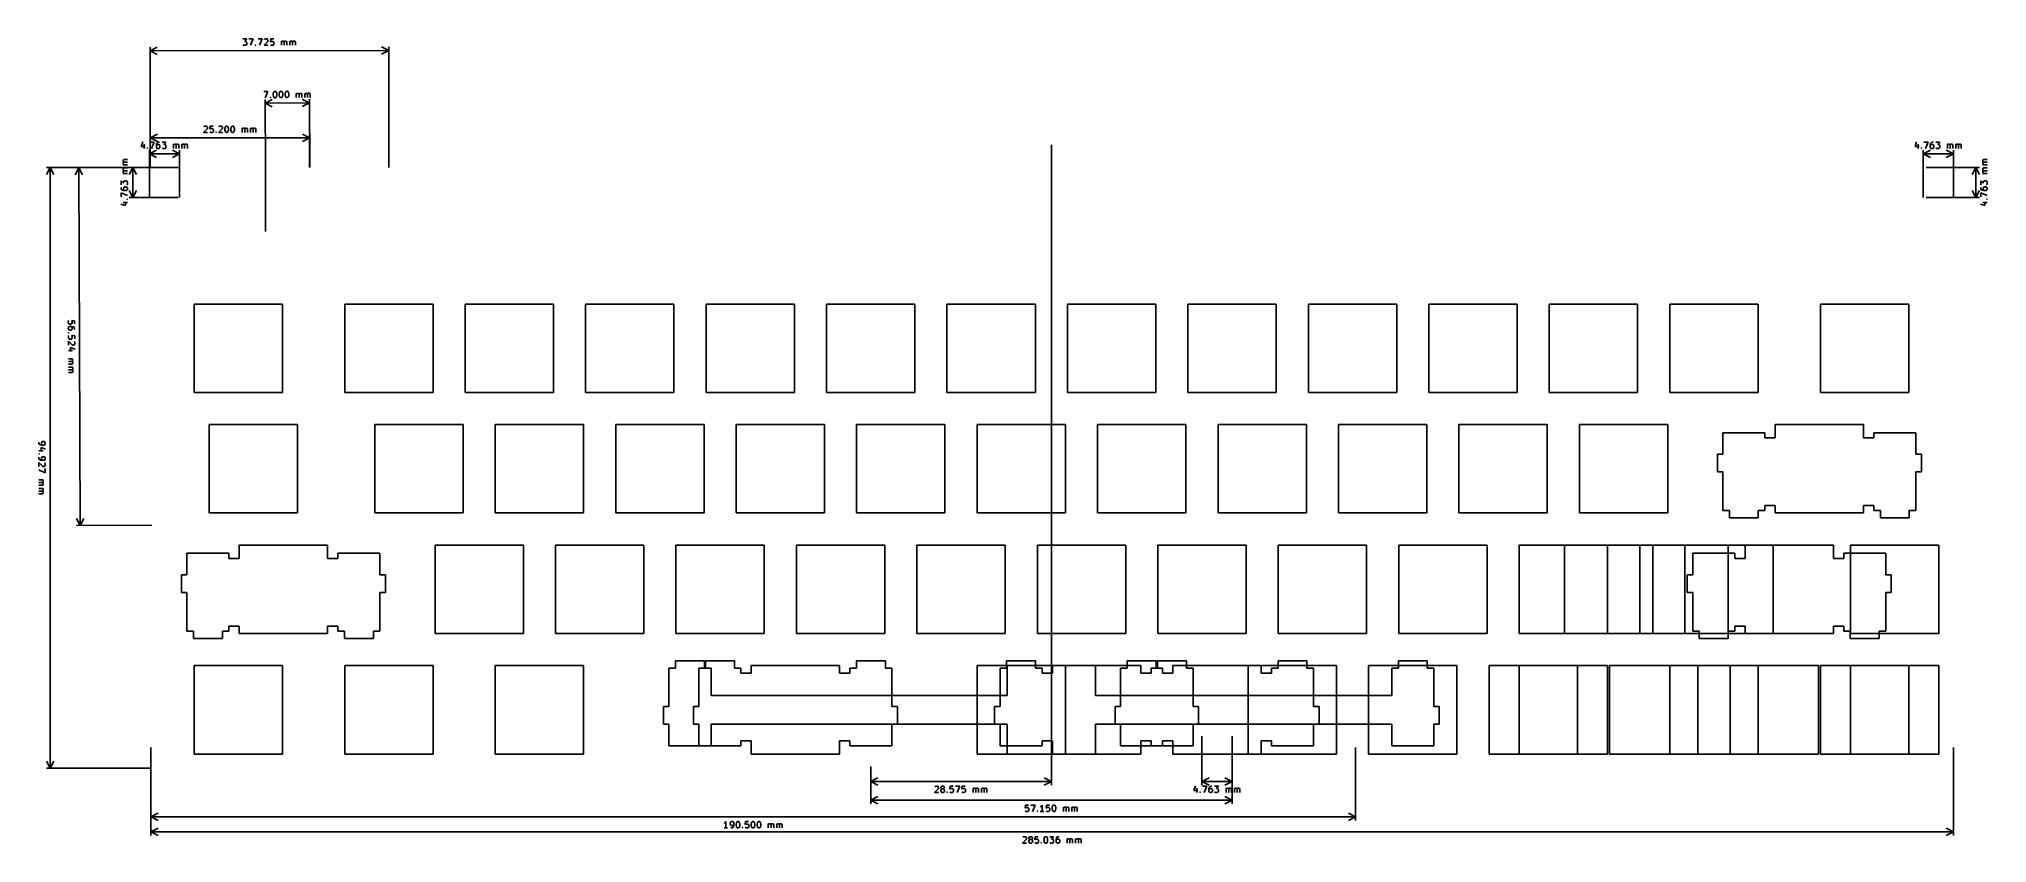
# Model space of a CAD drawing. Extents: x -0.3 to 11.8, y -6.4 to -1.4.
import ezdxf

# ---------------------------------------------------------------- set-up
doc = ezdxf.new("R2010")
doc.units = 0
doc.header["$MEASUREMENT"] = 0
doc.layers.add('BLACK', color=7, linetype='CONTINUOUS')

msp = doc.modelspace()

# ---------------------------------------------------------------- linework, layer by layer
at = {"layer": 'BLACK', "linetype": 'CONTINUOUS'}
for p, q in [((0.389764, -2.15748), (0.389144, -1.40779)), ((0.389163, -1.43088), (0.433494, -1.40775)), ((0.389163, -1.43088), (1.8744, -1.42965)), ((0.389163, -1.43088), (0.433532, -1.45393)), ((0.96676, -1.35752), (0.991132, -1.35752)), ((0.968635, -1.39502), (0.96676, -1.39314)), ((0.972384, -1.39689), (0.968635, -1.39502)), ((0.983633, -1.39689), (0.972384, -1.39689)), ((0.991132, -1.35752), (0.978009, -1.37252)), ((0.978009, -1.37252), (0.983633, -1.37252)), ((0.983633, -1.37252), (0.987382, -1.3744)), ((0.987382, -1.39502), (0.983633, -1.39689)), ((0.987382, -1.3744), (0.989257, -1.37627)), ((0.989257, -1.39314), (0.987382, -1.39502)), ((0.989257, -1.37627), (0.991132, -1.38002)), ((0.991132, -1.38939), (0.989257, -1.39314)), ((0.991132, -1.38002), (0.991132, -1.38939)), ((1.00426, -1.35752), (1.0305, -1.35752)), ((1.0305, -1.35752), (1.01363, -1.39689)), ((1.04363, -1.39502), (1.0455, -1.39314)), ((1.0455, -1.39689), (1.04363, -1.39502)), ((1.0455, -1.39314), (1.04737, -1.39502)), ((1.0455, -1.39314), (1.0455, -1.39689)), ((1.04737, -1.39502), (1.0455, -1.39689)), ((1.0605, -1.35752), (1.08674, -1.35752)), ((1.08674, -1.35752), (1.06987, -1.39689)), ((1.12049, -1.3744), (1.09799, -1.39689)), ((1.09799, -1.39689), (1.12237, -1.39689)), ((1.09987, -1.36127), (1.10174, -1.3594)), ((1.10174, -1.3594), (1.10549, -1.35752)), ((1.10549, -1.35752), (1.11487, -1.35752)), ((1.11487, -1.35752), (1.11862, -1.3594)), ((1.11862, -1.3594), (1.12049, -1.36127)), ((1.12049, -1.36127), (1.12237, -1.36502)), ((1.12237, -1.36877), (1.12049, -1.3744)), ((1.12237, -1.36502), (1.12237, -1.36877)), ((1.13924, -1.35752), (1.13736, -1.37627)), ((1.13736, -1.37627), (1.13924, -1.3744)), ((1.13924, -1.39502), (1.13736, -1.39314)), ((1.15799, -1.35752), (1.13924, -1.35752)), ((1.13924, -1.3744), (1.14299, -1.37252)), ((1.14299, -1.39689), (1.13924, -1.39502)), ((1.14299, -1.37252), (1.15236, -1.37252)), ((1.15236, -1.39689), (1.14299, -1.39689)), ((1.15236, -1.37252), (1.15611, -1.3744)), ((1.15611, -1.39502), (1.15236, -1.39689)), ((1.15611, -1.3744), (1.15799, -1.37627)), ((1.15799, -1.39314), (1.15611, -1.39502)), ((1.15799, -1.37627), (1.15986, -1.38002)), ((1.15986, -1.38939), (1.15799, -1.39314)), ((1.15986, -1.38002), (1.15986, -1.38939)), ((1.20673, -1.39689), (1.20673, -1.37065)), ((1.20673, -1.3744), (1.2086, -1.37252)), ((1.2086, -1.37252), (1.21235, -1.37065)), ((1.21235, -1.37065), (1.21798, -1.37065)), ((1.21798, -1.37065), (1.22173, -1.37252)), ((1.22173, -1.37252), (1.2236, -1.37627)), ((1.2236, -1.37627), (1.22548, -1.37252)), ((1.2236, -1.37627), (1.2236, -1.39689)), ((1.22548, -1.37252), (1.22923, -1.37065)), ((1.22923, -1.37065), (1.23485, -1.37065)), ((1.23485, -1.37065), (1.2386, -1.37252)), ((1.2386, -1.37252), (1.24048, -1.37627)), ((1.24048, -1.37627), (1.24048, -1.39689)), ((1.25922, -1.39689), (1.25922, -1.37065)), ((1.25922, -1.3744), (1.2611, -1.37252)), ((1.2611, -1.37252), (1.26485, -1.37065)), ((1.26485, -1.37065), (1.27047, -1.37065)), ((1.27047, -1.37065), (1.27422, -1.37252)), ((1.27422, -1.37252), (1.2761, -1.37627)), ((1.2761, -1.37627), (1.27797, -1.37252)), ((1.2761, -1.37627), (1.2761, -1.39689)), ((1.27797, -1.37252), (1.28172, -1.37065)), ((1.28172, -1.37065), (1.28734, -1.37065)), ((1.28734, -1.37065), (1.29109, -1.37252)), ((1.29109, -1.37252), (1.29297, -1.37627)), ((1.29297, -1.37627), (1.29297, -1.39689)), ((1.8744, -1.42965), (1.83003, -1.4066)), ((1.8744, -1.42965), (1.83007, -1.45277)), ((1.875, -2.15625), (1.87438, -1.40656)), ((1.09623, -1.68363), (1.12248, -1.68352)), ((1.12248, -1.68352), (1.10577, -1.72296)), ((1.15441, -1.69838), (1.15625, -1.69087)), ((1.15625, -1.69087), (1.15811, -1.68711)), ((1.15811, -1.68711), (1.15998, -1.68523)), ((1.15998, -1.68523), (1.16372, -1.68334)), ((1.16372, -1.68334), (1.16747, -1.68332)), ((1.16747, -1.68332), (1.17123, -1.68518)), ((1.17123, -1.68518), (1.17311, -1.68705)), ((1.17311, -1.68705), (1.175, -1.69079)), ((1.175, -1.69079), (1.17691, -1.69828)), ((1.19191, -1.69822), (1.19375, -1.69071)), ((1.19375, -1.69071), (1.19561, -1.68695)), ((1.19561, -1.68695), (1.19747, -1.68507)), ((1.19747, -1.68507), (1.20122, -1.68318)), ((1.20122, -1.68318), (1.20497, -1.68316)), ((1.20497, -1.68316), (1.20872, -1.68502)), ((1.20872, -1.68502), (1.21061, -1.68689)), ((1.21061, -1.68689), (1.2125, -1.69063)), ((1.2125, -1.69063), (1.2144, -1.69812)), ((1.2294, -1.69806), (1.23124, -1.69055)), ((1.23124, -1.69055), (1.2331, -1.68679)), ((1.2331, -1.68679), (1.23497, -1.68491)), ((1.23497, -1.68491), (1.23871, -1.68302)), ((1.23871, -1.68302), (1.24246, -1.683)), ((1.24246, -1.683), (1.24622, -1.68486)), ((1.24622, -1.68486), (1.2481, -1.68673)), ((1.2481, -1.68673), (1.24999, -1.69047)), ((1.24999, -1.69047), (1.2519, -1.69796)), ((1.2519, -1.69796), (1.25194, -1.70733)), ((1.29887, -1.72213), (1.29876, -1.69588)), ((1.29878, -1.69963), (1.30064, -1.69775)), ((1.30064, -1.69775), (1.30438, -1.69586)), ((1.30438, -1.69586), (1.31001, -1.69584)), ((1.31001, -1.69584), (1.31377, -1.6977)), ((1.31377, -1.6977), (1.31566, -1.70144)), ((1.31566, -1.70144), (1.31751, -1.69768)), ((1.31751, -1.69768), (1.32126, -1.69579)), ((1.32126, -1.69579), (1.32688, -1.69576)), ((1.32688, -1.69576), (1.33064, -1.69762)), ((1.33064, -1.69762), (1.33253, -1.70136)), ((1.35136, -1.72191), (1.35125, -1.69566)), ((1.35127, -1.69941), (1.35314, -1.69753)), ((1.35314, -1.69753), (1.35688, -1.69564)), ((1.35688, -1.69564), (1.3625, -1.69561)), ((1.3625, -1.69561), (1.36626, -1.69747)), ((1.36626, -1.69747), (1.36815, -1.70121)), ((1.36815, -1.70121), (1.37001, -1.69745)), ((1.37001, -1.69745), (1.37375, -1.69556)), ((1.37375, -1.69556), (1.37937, -1.69554)), ((1.37937, -1.69554), (1.38313, -1.6974)), ((1.38313, -1.6974), (1.38502, -1.70114)), ((1.10669, -2.15669), (1.10488, -1.73325)), ((1.10498, -1.75633), (1.14923, -1.73306)), ((1.38057, -1.75515), (1.10498, -1.75633)), ((1.10498, -1.75633), (1.14943, -1.77923)), ((1.13576, -1.72096), (1.13763, -1.71907)), ((1.13764, -1.72282), (1.13576, -1.72096)), ((1.13763, -1.71907), (1.13951, -1.72094)), ((1.13763, -1.71907), (1.13764, -1.72282)), ((1.13951, -1.72094), (1.13764, -1.72282)), ((1.15445, -1.70775), (1.15441, -1.69838)), ((1.15636, -1.71524), (1.15445, -1.70775)), ((1.15825, -1.71898), (1.15636, -1.71524)), ((1.16013, -1.72085), (1.15825, -1.71898)), ((1.16389, -1.72271), (1.16013, -1.72085)), ((1.16764, -1.72269), (1.16389, -1.72271)), ((1.17138, -1.7208), (1.16764, -1.72269)), ((1.17325, -1.71892), (1.17138, -1.7208)), ((1.17511, -1.71516), (1.17325, -1.71892)), ((1.17695, -1.70766), (1.17511, -1.71516)), ((1.17691, -1.69828), (1.17695, -1.70766)), ((1.19195, -1.70759), (1.19191, -1.69822)), ((1.19385, -1.71508), (1.19195, -1.70759)), ((1.19574, -1.71882), (1.19385, -1.71508)), ((1.19763, -1.72069), (1.19574, -1.71882)), ((1.20138, -1.72255), (1.19763, -1.72069)), ((1.20513, -1.72253), (1.20138, -1.72255)), ((1.20888, -1.72064), (1.20513, -1.72253)), ((1.21074, -1.71876), (1.20888, -1.72064)), ((1.2126, -1.715), (1.21074, -1.71876)), ((1.21444, -1.7075), (1.2126, -1.715)), ((1.2144, -1.69812), (1.21444, -1.7075)), ((1.22944, -1.70743), (1.2294, -1.69806)), ((1.23135, -1.71492), (1.22944, -1.70743)), ((1.23324, -1.71866), (1.23135, -1.71492)), ((1.23512, -1.72053), (1.23324, -1.71866)), ((1.23888, -1.72239), (1.23512, -1.72053)), ((1.24263, -1.72237), (1.23888, -1.72239)), ((1.24637, -1.72048), (1.24263, -1.72237)), ((1.24824, -1.7186), (1.24637, -1.72048)), ((1.2501, -1.71484), (1.24824, -1.7186)), ((1.25194, -1.70733), (1.2501, -1.71484)), ((1.31566, -1.70144), (1.31574, -1.72206)), ((1.33253, -1.70136), (1.33262, -1.72199)), ((1.38057, -1.75515), (1.33612, -1.73226)), ((1.38057, -1.75515), (1.33632, -1.77843)), ((1.36815, -1.70121), (1.36824, -1.72183)), ((1.38228, -2.15551), (1.38047, -1.73207)), ((1.38502, -1.70114), (1.38511, -1.72176)), ((0.743345, -1.91657), (0.720847, -1.93907)), ((0.720847, -1.93907), (0.745219, -1.93907)), ((0.722722, -1.90345), (0.724597, -1.90157)), ((0.724597, -1.90157), (0.728346, -1.8997)), ((0.728346, -1.8997), (0.73772, -1.8997)), ((0.73772, -1.8997), (0.74147, -1.90157)), ((0.74147, -1.90157), (0.743345, -1.90345)), ((0.743345, -1.90345), (0.745219, -1.9072)), ((0.745219, -1.91095), (0.743345, -1.91657)), ((0.745219, -1.9072), (0.745219, -1.91095)), ((0.762092, -1.8997), (0.760217, -1.91845)), ((0.760217, -1.91845), (0.762092, -1.91657)), ((0.762092, -1.9372), (0.760217, -1.93532)), ((0.78084, -1.8997), (0.762092, -1.8997)), ((0.762092, -1.91657), (0.765842, -1.9147)), ((0.765842, -1.93907), (0.762092, -1.9372)), ((0.765842, -1.9147), (0.775216, -1.9147)), ((0.775216, -1.93907), (0.765842, -1.93907)), ((0.775216, -1.9147), (0.778965, -1.91657)), ((0.778965, -1.9372), (0.775216, -1.93907)), ((0.778965, -1.91657), (0.78084, -1.91845)), ((0.78084, -1.93532), (0.778965, -1.9372)), ((0.78084, -1.91845), (0.782715, -1.9222)), ((0.782715, -1.93157), (0.78084, -1.93532)), ((0.782715, -1.9222), (0.782715, -1.93157)), ((0.797713, -1.9372), (0.799588, -1.93532)), ((0.799588, -1.93907), (0.797713, -1.9372)), ((0.799588, -1.93532), (0.801462, -1.9372)), ((0.799588, -1.93532), (0.799588, -1.93907)), ((0.801462, -1.9372), (0.799588, -1.93907)), ((0.837083, -1.91657), (0.814586, -1.93907)), ((0.814586, -1.93907), (0.838958, -1.93907)), ((0.81646, -1.90345), (0.818335, -1.90157)), ((0.818335, -1.90157), (0.822085, -1.8997)), ((0.822085, -1.8997), (0.831459, -1.8997)), ((0.831459, -1.8997), (0.835208, -1.90157)), ((0.835208, -1.90157), (0.837083, -1.90345)), ((0.837083, -1.90345), (0.838958, -1.9072)), ((0.838958, -1.91095), (0.837083, -1.91657)), ((0.838958, -1.9072), (0.838958, -1.91095)), ((0.853956, -1.9147), (0.855831, -1.9072)), ((0.853956, -1.92407), (0.853956, -1.9147)), ((0.855831, -1.93157), (0.853956, -1.92407)), ((0.855831, -1.9072), (0.857705, -1.90345)), ((0.857705, -1.93532), (0.855831, -1.93157)), ((0.857705, -1.90345), (0.85958, -1.90157)), ((0.85958, -1.9372), (0.857705, -1.93532)), ((0.85958, -1.90157), (0.86333, -1.8997)), ((0.86333, -1.93907), (0.85958, -1.9372)), ((0.86333, -1.8997), (0.867079, -1.8997)), ((0.867079, -1.93907), (0.86333, -1.93907)), ((0.867079, -1.8997), (0.870829, -1.90157)), ((0.870829, -1.9372), (0.867079, -1.93907)), ((0.870829, -1.90157), (0.872703, -1.90345)), ((0.872703, -1.93532), (0.870829, -1.9372)), ((0.872703, -1.90345), (0.874578, -1.9072)), ((0.874578, -1.93157), (0.872703, -1.93532)), ((0.874578, -1.9072), (0.876453, -1.9147)), ((0.876453, -1.92407), (0.874578, -1.93157)), ((0.876453, -1.9147), (0.876453, -1.92407)), ((0.891451, -1.9147), (0.893326, -1.9072)), ((0.891451, -1.92407), (0.891451, -1.9147)), ((0.893326, -1.93157), (0.891451, -1.92407)), ((0.893326, -1.9072), (0.895201, -1.90345)), ((0.895201, -1.93532), (0.893326, -1.93157)), ((0.895201, -1.90345), (0.897075, -1.90157)), ((0.897075, -1.9372), (0.895201, -1.93532)), ((0.897075, -1.90157), (0.900825, -1.8997)), ((0.900825, -1.93907), (0.897075, -1.9372)), ((0.900825, -1.8997), (0.904574, -1.8997)), ((0.904574, -1.93907), (0.900825, -1.93907)), ((0.904574, -1.8997), (0.908324, -1.90157)), ((0.908324, -1.9372), (0.904574, -1.93907)), ((0.908324, -1.90157), (0.910199, -1.90345)), ((0.910199, -1.93532), (0.908324, -1.9372)), ((0.910199, -1.90345), (0.912073, -1.9072)), ((0.912073, -1.93157), (0.910199, -1.93532)), ((0.912073, -1.9072), (0.913948, -1.9147)), ((0.913948, -1.92407), (0.912073, -1.93157)), ((0.913948, -1.9147), (0.913948, -1.92407)), ((0.960817, -1.93907), (0.960817, -1.91282)), ((0.960817, -1.91657), (0.962692, -1.9147)), ((0.962692, -1.9147), (0.966442, -1.91282)), ((0.966442, -1.91282), (0.972066, -1.91282)), ((0.972066, -1.91282), (0.975816, -1.9147)), ((0.975816, -1.9147), (0.97769, -1.91845)), ((0.97769, -1.91845), (0.979565, -1.9147)), ((0.97769, -1.91845), (0.97769, -1.93907)), ((0.979565, -1.9147), (0.983315, -1.91282)), ((0.983315, -1.91282), (0.988939, -1.91282)), ((0.988939, -1.91282), (0.992688, -1.9147)), ((0.992688, -1.9147), (0.994563, -1.91845)), ((0.994563, -1.91845), (0.994563, -1.93907)), ((1.01331, -1.93907), (1.01331, -1.91282)), ((1.01331, -1.91657), (1.01519, -1.9147)), ((1.01519, -1.9147), (1.01894, -1.91282)), ((1.01894, -1.91282), (1.02456, -1.91282)), ((1.02456, -1.91282), (1.02831, -1.9147)), ((1.02831, -1.9147), (1.03018, -1.91845)), ((1.03018, -1.91845), (1.03206, -1.9147)), ((1.03018, -1.91845), (1.03018, -1.93907)), ((1.03206, -1.9147), (1.03581, -1.91282)), ((1.03581, -1.91282), (1.04143, -1.91282)), ((1.04143, -1.91282), (1.04518, -1.9147)), ((1.04518, -1.9147), (1.04706, -1.91845)), ((1.04706, -1.91845), (1.04706, -1.93907)), ((0.343142, -1.99726), (0.333768, -2.02538)), ((0.333768, -2.02538), (0.35814, -2.02538)), ((0.352516, -2.01226), (0.352516, -2.0385)), ((0.371263, -2.03663), (0.373138, -2.03475)), ((0.373138, -2.0385), (0.371263, -2.03663)), ((0.373138, -2.03475), (0.375013, -2.03663)), ((0.373138, -2.03475), (0.373138, -2.0385)), ((0.375013, -2.03663), (0.373138, -2.0385)), ((0.384375, -2.34375), (0.384375, -2.04879)), ((0.384375, -2.07187), (0.428726, -2.04879)), ((0.388136, -1.99913), (0.414383, -1.99913)), ((0.389764, -2.15748), (0.389764, -1.94935)), ((0.389764, -1.97244), (0.434114, -1.94935)), ((0.389764, -1.97244), (1.38189, -1.97244)), ((0.389764, -1.97244), (0.434114, -1.99553)), ((0.414383, -1.99913), (0.39751, -2.0385)), ((0.429381, -2.00851), (0.427506, -2.01601)), ((0.427506, -2.01601), (0.427506, -2.03101)), ((0.429381, -2.01788), (0.427506, -2.02163)), ((0.427506, -2.03101), (0.429381, -2.03475)), ((0.433131, -2.00288), (0.429381, -2.00851)), ((0.431256, -2.01601), (0.429381, -2.01788)), ((0.429381, -2.03475), (0.431256, -2.03663)), ((0.435005, -2.01413), (0.431256, -2.01601)), ((0.431256, -2.03663), (0.435005, -2.0385)), ((0.435005, -2.00101), (0.433131, -2.00288)), ((0.438755, -1.99913), (0.435005, -2.00101)), ((0.442504, -2.01413), (0.435005, -2.01413)), ((0.435005, -2.0385), (0.442504, -2.0385)), ((0.446254, -1.99913), (0.438755, -1.99913)), ((0.446254, -2.01601), (0.442504, -2.01413)), ((0.442504, -2.0385), (0.446254, -2.03663)), ((0.448129, -2.01788), (0.446254, -2.01601)), ((0.446254, -2.03663), (0.448129, -2.03475)), ((0.450004, -2.02163), (0.448129, -2.01788)), ((0.448129, -2.03475), (0.450004, -2.03101)), ((0.450004, -2.03101), (0.450004, -2.02163)), ((0.463127, -1.99913), (0.487499, -1.99913)), ((0.465002, -2.03663), (0.463127, -2.03475)), ((0.468751, -2.0385), (0.465002, -2.03663)), ((0.48, -2.0385), (0.468751, -2.0385)), ((0.487499, -1.99913), (0.474375, -2.01413)), ((0.474375, -2.01413), (0.48, -2.01413)), ((0.48, -2.01413), (0.483749, -2.01601)), ((0.483749, -2.03663), (0.48, -2.0385)), ((0.483749, -2.01601), (0.485624, -2.01788)), ((0.485624, -2.03475), (0.483749, -2.03663)), ((0.485624, -2.01788), (0.487499, -2.02163)), ((0.487499, -2.03101), (0.485624, -2.03475)), ((0.487499, -2.02163), (0.487499, -2.03101)), ((0.571875, -2.07187), (0.527524, -2.04879)), ((0.534368, -2.0385), (0.534368, -2.01226)), ((0.534368, -2.01601), (0.536243, -2.01413)), ((0.536243, -2.01413), (0.539992, -2.01226)), ((0.539992, -2.01226), (0.545617, -2.01226)), ((0.545617, -2.01226), (0.549366, -2.01413)), ((0.549366, -2.01413), (0.551241, -2.01788)), ((0.551241, -2.01788), (0.553116, -2.01413)), ((0.551241, -2.01788), (0.551241, -2.0385)), ((0.553116, -2.01413), (0.556865, -2.01226)), ((0.556865, -2.01226), (0.562489, -2.01226)), ((0.562489, -2.01226), (0.566239, -2.01413)), ((0.566239, -2.01413), (0.568114, -2.01788)), ((0.568114, -2.01788), (0.568114, -2.0385)), ((0.571875, -2.34375), (0.571875, -2.04879)), ((0.586861, -2.0385), (0.586861, -2.01226)), ((0.586861, -2.01601), (0.588736, -2.01413)), ((0.588736, -2.01413), (0.592486, -2.01226)), ((0.592486, -2.01226), (0.59811, -2.01226)), ((0.59811, -2.01226), (0.60186, -2.01413)), ((0.60186, -2.01413), (0.603734, -2.01788)), ((0.603734, -2.01788), (0.605609, -2.01413)), ((0.603734, -2.01788), (0.603734, -2.0385)), ((0.605609, -2.01413), (0.609359, -2.01226)), ((0.609359, -2.01226), (0.614983, -2.01226)), ((0.614983, -2.01226), (0.618732, -2.01413)), ((0.618732, -2.01413), (0.620607, -2.01788)), ((0.620607, -2.01788), (0.620607, -2.0385)), ((1.38189, -1.97244), (1.33754, -1.94935)), ((1.38189, -1.97244), (1.33754, -1.99553)), ((1.38189, -2.15748), (1.38189, -1.94935)), ((6.00001, -5.88282), (6.00001, -2.01563)), ((11.3869, -1.99726), (11.3775, -2.02538)), ((11.3775, -2.02538), (11.4019, -2.02538)), ((11.3963, -2.01226), (11.3963, -2.0385)), ((11.415, -2.03663), (11.4169, -2.03475)), ((11.4169, -2.0385), (11.415, -2.03663)), ((11.4169, -2.03475), (11.4188, -2.03663)), ((11.4169, -2.03475), (11.4169, -2.0385)), ((11.4188, -2.03663), (11.4169, -2.0385)), ((11.4281, -2.34375), (11.4281, -2.04879)), ((11.4281, -2.07187), (11.4725, -2.04879)), ((11.4319, -1.99913), (11.4581, -1.99913)), ((11.4581, -1.99913), (11.4413, -2.0385)), ((11.4731, -2.00851), (11.4713, -2.01601)), ((11.4713, -2.01601), (11.4713, -2.03101)), ((11.4731, -2.01788), (11.4713, -2.02163)), ((11.4713, -2.03101), (11.4731, -2.03475)), ((11.4769, -2.00288), (11.4731, -2.00851)), ((11.475, -2.01601), (11.4731, -2.01788)), ((11.4731, -2.03475), (11.475, -2.03663)), ((11.4788, -2.01413), (11.475, -2.01601)), ((11.475, -2.03663), (11.4788, -2.0385)), ((11.4788, -2.00101), (11.4769, -2.00288)), ((11.4825, -1.99913), (11.4788, -2.00101)), ((11.4863, -2.01413), (11.4788, -2.01413)), ((11.4788, -2.0385), (11.4863, -2.0385)), ((11.49, -1.99913), (11.4825, -1.99913)), ((11.49, -2.01601), (11.4863, -2.01413)), ((11.4863, -2.0385), (11.49, -2.03663)), ((11.4919, -2.01788), (11.49, -2.01601)), ((11.49, -2.03663), (11.4919, -2.03475)), ((11.4938, -2.02163), (11.4919, -2.01788)), ((11.4919, -2.03475), (11.4938, -2.03101)), ((11.4938, -2.03101), (11.4938, -2.02163)), ((11.5069, -1.99913), (11.5312, -1.99913)), ((11.5088, -2.03663), (11.5069, -2.03475)), ((11.5125, -2.0385), (11.5088, -2.03663)), ((11.5237, -2.0385), (11.5125, -2.0385)), ((11.5312, -1.99913), (11.5181, -2.01413)), ((11.5181, -2.01413), (11.5237, -2.01413)), ((11.5237, -2.01413), (11.5275, -2.01601)), ((11.5275, -2.03663), (11.5237, -2.0385)), ((11.5275, -2.01601), (11.5294, -2.01788)), ((11.5294, -2.03475), (11.5275, -2.03663)), ((11.5294, -2.01788), (11.5312, -2.02163)), ((11.5312, -2.03101), (11.5294, -2.03475)), ((11.5312, -2.02163), (11.5312, -2.03101)), ((11.6156, -2.07187), (11.5713, -2.04879)), ((11.5781, -2.0385), (11.5781, -2.01226)), ((11.5781, -2.01601), (11.58, -2.01413)), ((11.58, -2.01413), (11.5837, -2.01226)), ((11.5837, -2.01226), (11.5894, -2.01226)), ((11.5894, -2.01226), (11.5931, -2.01413)), ((11.5931, -2.01413), (11.595, -2.01788)), ((11.595, -2.01788), (11.5969, -2.01413)), ((11.595, -2.01788), (11.595, -2.0385)), ((11.5969, -2.01413), (11.6006, -2.01226)), ((11.6006, -2.01226), (11.6062, -2.01226)), ((11.6062, -2.01226), (11.61, -2.01413)), ((11.61, -2.01413), (11.6119, -2.01788)), ((11.6119, -2.01788), (11.6119, -2.0385)), ((11.6156, -2.34375), (11.6156, -2.04879)), ((11.6306, -2.0385), (11.6306, -2.01226)), ((11.6306, -2.01601), (11.6325, -2.01413)), ((11.6325, -2.01413), (11.6362, -2.01226)), ((11.6362, -2.01226), (11.6419, -2.01226)), ((11.6419, -2.01226), (11.6456, -2.01413)), ((11.6456, -2.01413), (11.6475, -2.01788)), ((11.6475, -2.01788), (11.6494, -2.01413)), ((11.6475, -2.01788), (11.6475, -2.0385)), ((11.6494, -2.01413), (11.6531, -2.01226)), ((11.6531, -2.01226), (11.6587, -2.01226)), ((11.6587, -2.01226), (11.6625, -2.01413)), ((11.6625, -2.01413), (11.6644, -2.01788)), ((11.6644, -2.01788), (11.6644, -2.0385)), ((0.38801, -2.15696), (-0.257463, -2.15696)), ((-0.234375, -2.15696), (-0.257463, -2.20131)), ((-0.234375, -2.15696), (-0.234375, -5.89426)), ((-0.234375, -2.15696), (-0.211288, -2.20131)), ((0.389764, -2.15748), (-0.078538, -2.15931)), ((-0.055451, -2.15922), (-0.078365, -2.20366)), ((-0.055451, -2.15922), (-0.046777, -4.38455)), ((-0.055451, -2.15922), (-0.032191, -2.20348)), ((0.221632, -2.11314), (0.223507, -2.10939)), ((0.221632, -2.11877), (0.221632, -2.11314)), ((0.223507, -2.12252), (0.221632, -2.11877)), ((0.221632, -2.13001), (0.223507, -2.12627)), ((0.221632, -2.13564), (0.221632, -2.13001)), ((0.223507, -2.13939), (0.221632, -2.13564)), ((0.247879, -2.14126), (0.221632, -2.14126)), ((0.221632, -2.16564), (0.223507, -2.16189)), ((0.221632, -2.17126), (0.221632, -2.16564)), ((0.223507, -2.17501), (0.221632, -2.17126)), ((0.221632, -2.18251), (0.223507, -2.17876)), ((0.221632, -2.18813), (0.221632, -2.18251)), ((0.223507, -2.10939), (0.227257, -2.10752)), ((0.227257, -2.12439), (0.223507, -2.12252)), ((0.223507, -2.12627), (0.227257, -2.12439)), ((0.225382, -2.14126), (0.223507, -2.13939)), ((0.223507, -2.16189), (0.227257, -2.16001)), ((0.227257, -2.17688), (0.223507, -2.17501)), ((0.223507, -2.17876), (0.227257, -2.17688)), ((0.227257, -2.10752), (0.247879, -2.10752)), ((0.227257, -2.12439), (0.247879, -2.12439)), ((0.227257, -2.16001), (0.247879, -2.16001)), ((0.227257, -2.17688), (0.247879, -2.17688)), ((0.5625, -2.15625), (0.258163, -2.15625)), ((0.28125, -2.15625), (0.258163, -2.2006)), ((0.28125, -2.34375), (0.28125, -2.15625)), ((0.28125, -2.15625), (0.304337, -2.2006)), ((0.571875, -2.07187), (0.384375, -2.07187)), ((0.384375, -2.07187), (0.428726, -2.09496)), ((0.571875, -2.07187), (0.527524, -2.09496)), ((1.10669, -2.15669), (1.10669, -2.55469)), ((11.6156, -2.07187), (11.4281, -2.07187)), ((11.4281, -2.07187), (11.4725, -2.09496)), ((11.4469, -2.15625), (11.7793, -2.15625)), ((11.6156, -2.07187), (11.5713, -2.09496)), ((11.7562, -2.15625), (11.7332, -2.2006)), ((11.7562, -2.34375), (11.7562, -2.15625)), ((11.7562, -2.15625), (11.7793, -2.2006)), ((11.799, -2.11314), (11.8009, -2.10939)), ((11.799, -2.11877), (11.799, -2.11314)), ((11.8009, -2.12252), (11.799, -2.11877)), ((11.799, -2.13001), (11.8009, -2.12627)), ((11.799, -2.13564), (11.799, -2.13001)), ((11.8009, -2.13939), (11.799, -2.13564)), ((11.8252, -2.14126), (11.799, -2.14126)), ((11.799, -2.16564), (11.8009, -2.16189)), ((11.799, -2.17126), (11.799, -2.16564)), ((11.8009, -2.17501), (11.799, -2.17126)), ((11.799, -2.18251), (11.8009, -2.17876)), ((11.799, -2.18813), (11.799, -2.18251)), ((11.8009, -2.10939), (11.8046, -2.10752)), ((11.8046, -2.12439), (11.8009, -2.12252)), ((11.8009, -2.12627), (11.8046, -2.12439)), ((11.8027, -2.14126), (11.8009, -2.13939)), ((11.8009, -2.16189), (11.8046, -2.16001)), ((11.8046, -2.17688), (11.8009, -2.17501)), ((11.8009, -2.17876), (11.8046, -2.17688)), ((11.8046, -2.10752), (11.8252, -2.10752)), ((11.8046, -2.12439), (11.8252, -2.12439)), ((11.8046, -2.16001), (11.8252, -2.16001)), ((11.8046, -2.17688), (11.8252, -2.17688)), ((0.208509, -2.265), (0.208509, -2.24063)), ((0.208509, -2.24063), (0.223507, -2.25375)), ((0.208509, -2.28187), (0.208509, -2.28937)), ((0.208509, -2.28937), (0.210384, -2.29312)), ((0.210384, -2.29312), (0.212259, -2.29499)), ((0.212259, -2.29499), (0.217883, -2.29874)), ((0.217883, -2.29874), (0.225382, -2.30062)), ((0.223507, -2.19188), (0.221632, -2.18813)), ((0.247879, -2.19376), (0.221632, -2.19376)), ((0.225382, -2.19376), (0.223507, -2.19188)), ((0.223507, -2.24813), (0.225382, -2.24438)), ((0.223507, -2.25375), (0.223507, -2.24813)), ((0.225382, -2.28187), (0.223507, -2.28562)), ((0.223507, -2.28562), (0.223507, -2.29312)), ((0.223507, -2.29312), (0.225382, -2.29687)), ((0.225382, -2.24438), (0.227257, -2.2425)), ((0.227257, -2.28), (0.225382, -2.28187)), ((0.225382, -2.29687), (0.227257, -2.29874)), ((0.225382, -2.30062), (0.24038, -2.30062)), ((0.227257, -2.2425), (0.231006, -2.24063)), ((0.231006, -2.27812), (0.227257, -2.28)), ((0.227257, -2.29874), (0.231006, -2.30062)), ((0.231006, -2.24063), (0.24038, -2.24063)), ((0.24038, -2.27812), (0.231006, -2.27812)), ((0.24038, -2.24063), (0.24413, -2.2425)), ((0.24413, -2.28), (0.24038, -2.27812)), ((0.24038, -2.30062), (0.24413, -2.29874)), ((0.24413, -2.2425), (0.246004, -2.24438)), ((0.246004, -2.26312), (0.24413, -2.265)), ((0.246004, -2.28187), (0.24413, -2.28)), ((0.24413, -2.29874), (0.246004, -2.29687)), ((0.246004, -2.24438), (0.247879, -2.24813)), ((0.247879, -2.25937), (0.246004, -2.26312)), ((0.247879, -2.28562), (0.246004, -2.28187)), ((0.246004, -2.29687), (0.247879, -2.29312)), ((0.247879, -2.24813), (0.247879, -2.25937)), ((0.247879, -2.29312), (0.247879, -2.28562)), ((0.28125, -2.34375), (0.258163, -2.2994)), ((0.28125, -2.34375), (0.304337, -2.2994)), ((11.7562, -2.34375), (11.7332, -2.2994)), ((11.7562, -2.34375), (11.7793, -2.2994)), ((11.7859, -2.265), (11.7859, -2.24063)), ((11.7859, -2.24063), (11.8009, -2.25375)), ((11.7859, -2.28187), (11.7859, -2.28937)), ((11.7859, -2.28937), (11.7877, -2.29312)), ((11.7877, -2.29312), (11.7896, -2.29499)), ((11.7896, -2.29499), (11.7952, -2.29874)), ((11.7952, -2.29874), (11.8027, -2.30062)), ((11.8009, -2.19188), (11.799, -2.18813)), ((11.8252, -2.19376), (11.799, -2.19376)), ((11.8027, -2.19376), (11.8009, -2.19188)), ((11.8009, -2.24813), (11.8027, -2.24438)), ((11.8009, -2.25375), (11.8009, -2.24813)), ((11.8027, -2.28187), (11.8009, -2.28562)), ((11.8009, -2.28562), (11.8009, -2.29312)), ((11.8009, -2.29312), (11.8027, -2.29687)), ((11.8027, -2.24438), (11.8046, -2.2425)), ((11.8046, -2.28), (11.8027, -2.28187)), ((11.8027, -2.29687), (11.8046, -2.29874)), ((11.8027, -2.30062), (11.8177, -2.30062)), ((11.8046, -2.2425), (11.8084, -2.24063)), ((11.8084, -2.27812), (11.8046, -2.28)), ((11.8046, -2.29874), (11.8084, -2.30062)), ((11.8084, -2.24063), (11.8177, -2.24063)), ((11.8177, -2.27812), (11.8084, -2.27812)), ((11.8177, -2.24063), (11.8215, -2.2425)), ((11.8215, -2.28), (11.8177, -2.27812)), ((11.8177, -2.30062), (11.8215, -2.29874)), ((11.8215, -2.2425), (11.8234, -2.24438)), ((11.8234, -2.26312), (11.8215, -2.265)), ((11.8234, -2.28187), (11.8215, -2.28)), ((11.8215, -2.29874), (11.8234, -2.29687)), ((11.8234, -2.24438), (11.8252, -2.24813)), ((11.8252, -2.25937), (11.8234, -2.26312)), ((11.8252, -2.28562), (11.8234, -2.28187)), ((11.8234, -2.29687), (11.8252, -2.29312)), ((11.8252, -2.24813), (11.8252, -2.25937)), ((11.8252, -2.29312), (11.8252, -2.28562)), ((0.206634, -2.38498), (0.234756, -2.39436)), ((0.208509, -2.33999), (0.208509, -2.31374)), ((0.208509, -2.31374), (0.247879, -2.33061)), ((0.221632, -2.37561), (0.247879, -2.37561)), ((0.234756, -2.39436), (0.234756, -2.36998)), ((0.24413, -2.35499), (0.246004, -2.35311)), ((0.246004, -2.35686), (0.24413, -2.35499)), ((0.24413, -2.35499), (0.247879, -2.35499)), ((0.246004, -2.35311), (0.247879, -2.35499)), ((0.247879, -2.35499), (0.246004, -2.35686)), ((0.5625, -2.34375), (0.258163, -2.34375)), ((11.4469, -2.34375), (11.7793, -2.34375)), ((11.784, -2.38498), (11.8121, -2.39436)), ((11.7859, -2.33999), (11.7859, -2.31374)), ((11.7859, -2.31374), (11.8252, -2.33061)), ((11.799, -2.37561), (11.8252, -2.37561)), ((11.8121, -2.39436), (11.8121, -2.36998)), ((11.8215, -2.35499), (11.8234, -2.35311)), ((11.8234, -2.35686), (11.8215, -2.35499)), ((11.8215, -2.35499), (11.8252, -2.35499)), ((11.8234, -2.35311), (11.8252, -2.35499)), ((11.8252, -2.35499), (11.8234, -2.35686)), ((0.6625, -3.55625), (0.6625, -3.00625)), ((0.6625, -3.00625), (1.2125, -3.00625)), ((1.2125, -3.00625), (1.2125, -3.55625)), ((1.6, -3.00625), (2.15, -3.00625)), ((1.6, -3.55625), (1.6, -3.00625)), ((2.15, -3.00625), (2.15, -3.55625)), ((2.35, -3.00625), (2.9, -3.00625)), ((2.35, -3.55625), (2.35, -3.00625)), ((2.9, -3.00625), (2.9, -3.55625)), ((3.1, -3.00625), (3.65, -3.00625)), ((3.1, -3.55625), (3.1, -3.00625)), ((3.65, -3.00625), (3.65, -3.55625)), ((3.85, -3.00625), (4.4, -3.00625)), ((3.85, -3.55625), (3.85, -3.00625)), ((4.4, -3.00625), (4.4, -3.55625)), ((4.6, -3.00625), (5.15, -3.00625)), ((4.6, -3.55625), (4.6, -3.00625)), ((5.15, -3.00625), (5.15, -3.55625)), ((5.35, -3.00625), (5.9, -3.00625)), ((5.35, -3.55625), (5.35, -3.00625)), ((5.9, -3.00625), (5.9, -3.55625)), ((6.1, -3.00625), (6.65, -3.00625)), ((6.1, -3.55625), (6.1, -3.00625)), ((6.65, -3.00625), (6.65, -3.55625)), ((6.85, -3.00625), (7.4, -3.00625)), ((6.85, -3.55625), (6.85, -3.00625)), ((7.4, -3.00625), (7.4, -3.55625)), ((7.6, -3.00625), (8.15, -3.00625)), ((7.6, -3.55625), (7.6, -3.00625)), ((8.15, -3.00625), (8.15, -3.55625)), ((8.35, -3.00625), (8.9, -3.00625)), ((8.35, -3.55625), (8.35, -3.00625)), ((8.9, -3.00625), (8.9, -3.55625)), ((9.1, -3.00625), (9.65, -3.00625)), ((9.1, -3.55625), (9.1, -3.00625)), ((9.65, -3.00625), (9.65, -3.55625)), ((9.85, -3.00625), (10.4, -3.00625)), ((9.85, -3.55625), (9.85, -3.00625)), ((10.4, -3.00625), (10.4, -3.55625)), ((10.7875, -3.55625), (10.7875, -3.00625)), ((10.7875, -3.00625), (11.3375, -3.00625)), ((11.3375, -3.00625), (11.3375, -3.55625)), ((-0.120654, -3.11467), (-0.118793, -3.11091)), ((-0.120622, -3.12404), (-0.120654, -3.11467)), ((-0.118734, -3.12778), (-0.120622, -3.12404)), ((-0.118655, -3.15028), (-0.120517, -3.15404)), ((-0.118793, -3.11091), (-0.116925, -3.10903)), ((-0.116853, -3.12965), (-0.118734, -3.12778)), ((-0.116787, -3.1484), (-0.118655, -3.15028)), ((-0.113097, -3.13151), (-0.116853, -3.12965)), ((-0.113044, -3.14651), (-0.116787, -3.1484)), ((-0.103723, -3.13148), (-0.113097, -3.13151)), ((-0.098046, -3.14646), (-0.113044, -3.14651)), ((-0.09998, -3.12959), (-0.103723, -3.13148)), ((-0.099914, -3.14834), (-0.10367, -3.14648)), ((-0.081298, -3.11078), (-0.100052, -3.10897)), ((-0.100052, -3.10897), (-0.09817, -3.11084)), ((-0.098112, -3.12771), (-0.09998, -3.12959)), ((-0.098033, -3.15021), (-0.099914, -3.14834)), ((-0.09817, -3.11084), (-0.096283, -3.11458)), ((-0.09625, -3.12395), (-0.098112, -3.12771)), ((-0.090541, -3.14831), (-0.098046, -3.14646)), ((-0.096145, -3.15395), (-0.098033, -3.15021)), ((-0.096283, -3.11458), (-0.09625, -3.12395)), ((-0.084903, -3.15204), (-0.090541, -3.14831)), ((-0.083022, -3.1539), (-0.084903, -3.15204)), ((-0.081232, -3.12953), (-0.081298, -3.11078)), ((-0.120517, -3.15404), (-0.120491, -3.16153)), ((-0.120491, -3.16153), (-0.118603, -3.16528)), ((-0.120406, -3.18591), (-0.118538, -3.18403)), ((-0.116656, -3.18589), (-0.120406, -3.18591)), ((-0.118524, -3.18777), (-0.120406, -3.18591)), ((-0.120327, -3.2084), (-0.118466, -3.20465)), ((-0.120295, -3.21778), (-0.120327, -3.2084)), ((-0.118407, -3.22152), (-0.120295, -3.21778)), ((-0.097647, -3.26082), (-0.120223, -3.2384)), ((-0.120223, -3.2384), (-0.120137, -3.26277)), ((-0.118603, -3.16528), (-0.116722, -3.16715)), ((-0.118538, -3.18403), (-0.116656, -3.18589)), ((-0.116656, -3.18589), (-0.118524, -3.18777)), ((-0.118466, -3.20465), (-0.116597, -3.20277)), ((-0.116525, -3.22339), (-0.118407, -3.22152)), ((-0.116722, -3.16715), (-0.112966, -3.16901)), ((-0.112769, -3.22525), (-0.116525, -3.22339)), ((-0.112966, -3.16901), (-0.103592, -3.16897)), ((-0.103396, -3.22522), (-0.112769, -3.22525)), ((-0.103592, -3.16897), (-0.099849, -3.16709)), ((-0.099653, -3.22333), (-0.103396, -3.22522)), ((-0.099849, -3.16709), (-0.097981, -3.16521)), ((-0.080971, -3.20452), (-0.099725, -3.20271)), ((-0.099725, -3.20271), (-0.097843, -3.20458)), ((-0.097784, -3.22145), (-0.099653, -3.22333)), ((-0.097981, -3.16521), (-0.096119, -3.16145)), ((-0.097843, -3.20458), (-0.095955, -3.20832)), ((-0.095923, -3.21769), (-0.097784, -3.22145)), ((-0.092016, -3.26267), (-0.097647, -3.26082)), ((-0.096119, -3.16145), (-0.096145, -3.15395)), ((-0.095955, -3.20832), (-0.095923, -3.21769)), ((-0.088267, -3.26266), (-0.092016, -3.26267)), ((-0.084524, -3.26077), (-0.088267, -3.26266)), ((-0.084596, -3.24015), (-0.082714, -3.24202)), ((-0.082656, -3.25889), (-0.084524, -3.26077)), ((-0.081134, -3.15765), (-0.083022, -3.1539)), ((-0.082714, -3.24202), (-0.080826, -3.24576)), ((-0.080794, -3.25514), (-0.082656, -3.25889)), ((-0.081108, -3.16515), (-0.081134, -3.15765)), ((-0.080905, -3.22326), (-0.080971, -3.20452)), ((-0.080826, -3.24576), (-0.080794, -3.25514)), ((-0.093773, -3.29643), (-0.12002, -3.29652)), ((-0.119843, -3.34714), (-0.093596, -3.34704)), ((-0.099162, -3.36394), (-0.119784, -3.36401)), ((-0.099103, -3.38081), (-0.119725, -3.38088)), ((-0.078808, -3.287), (-0.106962, -3.27772)), ((-0.106962, -3.27772), (-0.106877, -3.3021)), ((-0.095419, -3.36205), (-0.099162, -3.36394)), ((-0.099162, -3.36394), (-0.095406, -3.3658)), ((-0.09536, -3.37892), (-0.099103, -3.38081)), ((-0.097346, -3.34706), (-0.095465, -3.34893)), ((-0.095465, -3.34893), (-0.093577, -3.35267)), ((-0.093557, -3.35829), (-0.095419, -3.36205)), ((-0.095406, -3.3658), (-0.093518, -3.36954)), ((-0.093498, -3.37517), (-0.09536, -3.37892)), ((-0.093577, -3.35267), (-0.093557, -3.35829)), ((-0.093518, -3.36954), (-0.093498, -3.37517)), ((-0.11966, -3.39963), (-0.093413, -3.39954)), ((-0.098978, -3.41643), (-0.119601, -3.4165)), ((-0.09892, -3.4333), (-0.119542, -3.43337)), ((-0.095236, -3.41454), (-0.098978, -3.41643)), ((-0.098978, -3.41643), (-0.095223, -3.41829)), ((-0.095177, -3.43141), (-0.09892, -3.4333)), ((-0.097163, -3.39955), (-0.095281, -3.40142)), ((-0.095281, -3.40142), (-0.093394, -3.40516)), ((-0.093374, -3.41079), (-0.095236, -3.41454)), ((-0.095223, -3.41829), (-0.093335, -3.42203)), ((-0.093315, -3.42766), (-0.095177, -3.43141)), ((-0.093394, -3.40516), (-0.093374, -3.41079)), ((-0.093335, -3.42203), (-0.093315, -3.42766)), ((1.2125, -3.55625), (0.6625, -3.55625)), ((2.15, -3.55625), (1.6, -3.55625)), ((2.9, -3.55625), (2.35, -3.55625)), ((3.65, -3.55625), (3.1, -3.55625)), ((4.4, -3.55625), (3.85, -3.55625)), ((5.15, -3.55625), (4.6, -3.55625)), ((5.9, -3.55625), (5.35, -3.55625)), ((6.65, -3.55625), (6.1, -3.55625)), ((7.4, -3.55625), (6.85, -3.55625)), ((8.15, -3.55625), (7.6, -3.55625)), ((8.9, -3.55625), (8.35, -3.55625)), ((9.65, -3.55625), (9.1, -3.55625)), ((10.4, -3.55625), (9.85, -3.55625)), ((11.3375, -3.55625), (10.7875, -3.55625)), ((0.75625, -4.30625), (0.75625, -3.75625)), ((0.75625, -3.75625), (1.30625, -3.75625)), ((1.30625, -3.75625), (1.30625, -4.30625)), ((1.7875, -3.75625), (2.3375, -3.75625)), ((1.7875, -4.30625), (1.7875, -3.75625)), ((2.3375, -3.75625), (2.3375, -4.30625)), ((2.5375, -3.75625), (3.0875, -3.75625)), ((2.5375, -4.30625), (2.5375, -3.75625)), ((3.0875, -3.75625), (3.0875, -4.30625)), ((3.2875, -3.75625), (3.8375, -3.75625)), ((3.2875, -4.30625), (3.2875, -3.75625)), ((3.8375, -3.75625), (3.8375, -4.30625)), ((4.0375, -3.75625), (4.5875, -3.75625)), ((4.0375, -4.30625), (4.0375, -3.75625)), ((4.5875, -3.75625), (4.5875, -4.30625)), ((4.7875, -3.75625), (5.3375, -3.75625)), ((4.7875, -4.30625), (4.7875, -3.75625)), ((5.3375, -3.75625), (5.3375, -4.30625)), ((5.5375, -3.75625), (6.0875, -3.75625)), ((5.5375, -4.30625), (5.5375, -3.75625)), ((6.0875, -3.75625), (6.0875, -4.30625)), ((6.2875, -3.75625), (6.8375, -3.75625)), ((6.2875, -4.30625), (6.2875, -3.75625)), ((6.8375, -3.75625), (6.8375, -4.30625)), ((7.0375, -3.75625), (7.5875, -3.75625)), ((7.0375, -4.30625), (7.0375, -3.75625)), ((7.5875, -3.75625), (7.5875, -4.30625)), ((7.7875, -3.75625), (8.3375, -3.75625)), ((7.7875, -4.30625), (7.7875, -3.75625)), ((8.3375, -3.75625), (8.3375, -4.30625)), ((8.5375, -3.75625), (9.0875, -3.75625)), ((8.5375, -4.30625), (8.5375, -3.75625)), ((9.0875, -3.75625), (9.0875, -4.30625)), ((9.2875, -3.75625), (9.8375, -3.75625)), ((9.2875, -4.30625), (9.2875, -3.75625)), ((9.8375, -3.75625), (9.8375, -4.30625)), ((10.5062, -3.83925), (10.5062, -3.75625)), ((10.5062, -3.75625), (11.0563, -3.75625)), ((11.0563, -3.75625), (11.0563, -3.83925)), ((-0.303367, -3.86625), (-0.303367, -3.87375)), ((-0.303367, -3.87375), (-0.301492, -3.8775)), ((-0.301492, -3.8775), (-0.299617, -3.87938)), ((-0.299617, -3.87938), (-0.293993, -3.88312)), ((-0.286494, -3.86625), (-0.288368, -3.87)), ((-0.288368, -3.87), (-0.288368, -3.8775)), ((-0.288368, -3.8775), (-0.286494, -3.88125)), ((-0.284619, -3.86438), (-0.286494, -3.86625)), ((-0.280869, -3.8625), (-0.284619, -3.86438)), ((-0.271496, -3.8625), (-0.280869, -3.8625)), ((-0.267746, -3.86438), (-0.271496, -3.8625)), ((-0.265871, -3.86625), (-0.267746, -3.86438)), ((-0.263996, -3.87), (-0.265871, -3.86625)), ((-0.265871, -3.88125), (-0.263996, -3.8775)), ((-0.263996, -3.8775), (-0.263996, -3.87)), ((10.1802, -3.80725), (10.4422, -3.80725)), ((10.1802, -3.94125), (10.1802, -3.80725)), ((10.4422, -3.80725), (10.4422, -3.83925)), ((10.4422, -3.83925), (10.5062, -3.83925)), ((11.0563, -3.83925), (11.1203, -3.83925)), ((11.1203, -3.80725), (11.3822, -3.80725)), ((11.1203, -3.83925), (11.1203, -3.80725)), ((11.3822, -3.80725), (11.3822, -3.94125)), ((-0.27712, -3.91875), (-0.303367, -3.91875)), ((-0.303367, -3.93937), (-0.301492, -3.93749)), ((-0.301492, -3.94124), (-0.303367, -3.93937)), ((-0.299617, -3.93937), (-0.303367, -3.93937)), ((-0.303367, -3.95999), (-0.303367, -3.96749)), ((-0.303367, -3.96749), (-0.301492, -3.97124)), ((-0.280869, -4.01436), (-0.303367, -3.99186)), ((-0.303367, -3.99186), (-0.303367, -4.01623)), ((-0.301492, -3.93749), (-0.299617, -3.93937)), ((-0.299617, -3.93937), (-0.301492, -3.94124)), ((-0.301492, -3.97124), (-0.299617, -3.97311)), ((-0.299617, -3.97311), (-0.293993, -3.97686)), ((-0.293993, -3.88312), (-0.286494, -3.885)), ((-0.293993, -3.97686), (-0.286494, -3.97874)), ((-0.262122, -3.90937), (-0.290243, -3.9)), ((-0.290243, -3.9), (-0.290243, -3.92437)), ((-0.286494, -3.95999), (-0.288368, -3.96374)), ((-0.288368, -3.96374), (-0.288368, -3.97124)), ((-0.288368, -3.97124), (-0.286494, -3.97499)), ((-0.286494, -3.88125), (-0.284619, -3.88312)), ((-0.286494, -3.885), (-0.271496, -3.885)), ((-0.284619, -3.95812), (-0.286494, -3.95999)), ((-0.286494, -3.97499), (-0.284619, -3.97686)), ((-0.286494, -3.97874), (-0.271496, -3.97874)), ((-0.284619, -3.88312), (-0.280869, -3.885)), ((-0.280869, -3.95624), (-0.284619, -3.95812)), ((-0.284619, -3.97686), (-0.280869, -3.97874)), ((-0.271496, -3.95624), (-0.280869, -3.95624)), ((-0.271496, -3.885), (-0.267746, -3.88312)), ((-0.267746, -3.95812), (-0.271496, -3.95624)), ((-0.271496, -3.97874), (-0.267746, -3.97686)), ((-0.267746, -3.88312), (-0.265871, -3.88125)), ((-0.265871, -3.95999), (-0.267746, -3.95812)), ((-0.267746, -3.97686), (-0.265871, -3.97499)), ((-0.267746, -3.99374), (-0.265871, -3.99561)), ((-0.263996, -3.96374), (-0.265871, -3.95999)), ((-0.265871, -3.97499), (-0.263996, -3.97124)), ((-0.265871, -3.99561), (-0.263996, -3.99936)), ((-0.263996, -3.97124), (-0.263996, -3.96374)), ((-0.263996, -3.99936), (-0.263996, -4.00873)), ((10.1463, -3.94125), (10.1802, -3.94125)), ((10.1463, -4.05125), (10.1463, -3.94125)), ((11.3822, -3.94125), (11.4162, -3.94125)), ((11.4162, -3.94125), (11.4162, -4.05125)), ((-0.263996, -4.0556), (-0.303367, -4.03873)), ((-0.303367, -4.1006), (-0.27712, -4.1006)), ((-0.282744, -4.11747), (-0.303367, -4.11747)), ((-0.278995, -4.1156), (-0.282744, -4.11747)), ((-0.282744, -4.11747), (-0.278995, -4.11935)), ((-0.275245, -4.01623), (-0.280869, -4.01436)), ((-0.280869, -4.1006), (-0.278995, -4.10247)), ((-0.278995, -4.10247), (-0.27712, -4.10622)), ((-0.27712, -4.11185), (-0.278995, -4.1156)), ((-0.278995, -4.11935), (-0.27712, -4.12309)), ((-0.27712, -4.10622), (-0.27712, -4.11185)), ((-0.27712, -4.12309), (-0.27712, -4.12872)), ((-0.271496, -4.01623), (-0.275245, -4.01623)), ((-0.267746, -4.01436), (-0.271496, -4.01623)), ((-0.265871, -4.01248), (-0.267746, -4.01436)), ((-0.263996, -4.00873), (-0.265871, -4.01248)), ((-0.263996, -4.02936), (-0.263996, -4.0556)), ((10.1802, -4.05125), (10.1463, -4.05125)), ((10.1802, -4.29125), (10.1802, -4.05125)), ((11.3822, -4.05125), (11.3822, -4.29125)), ((11.4162, -4.05125), (11.3822, -4.05125)), ((-0.282744, -4.13434), (-0.303367, -4.13434)), ((-0.303367, -4.15309), (-0.27712, -4.15309)), ((-0.282744, -4.16996), (-0.303367, -4.16996)), ((-0.282744, -4.18684), (-0.303367, -4.18684)), ((-0.278995, -4.13247), (-0.282744, -4.13434)), ((-0.278995, -4.16809), (-0.282744, -4.16996)), ((-0.282744, -4.16996), (-0.278995, -4.17184)), ((-0.278995, -4.18496), (-0.282744, -4.18684)), ((-0.280869, -4.15309), (-0.278995, -4.15497)), ((-0.27712, -4.12872), (-0.278995, -4.13247)), ((-0.278995, -4.15497), (-0.27712, -4.15872)), ((-0.27712, -4.16434), (-0.278995, -4.16809)), ((-0.278995, -4.17184), (-0.27712, -4.17559)), ((-0.27712, -4.18121), (-0.278995, -4.18496)), ((-0.27712, -4.15872), (-0.27712, -4.16434)), ((-0.27712, -4.17559), (-0.27712, -4.18121)), ((-0.046777, -4.38455), (-0.070037, -4.34029)), ((-0.046777, -4.38455), (-0.023862, -4.34011)), ((1.30625, -4.30625), (0.75625, -4.30625)), ((2.3375, -4.30625), (1.7875, -4.30625)), ((3.0875, -4.30625), (2.5375, -4.30625)), ((3.8375, -4.30625), (3.2875, -4.30625)), ((4.5875, -4.30625), (4.0375, -4.30625)), ((5.3375, -4.30625), (4.7875, -4.30625)), ((6.0875, -4.30625), (5.5375, -4.30625)), ((6.8375, -4.30625), (6.2875, -4.30625)), ((7.5875, -4.30625), (7.0375, -4.30625)), ((8.3375, -4.30625), (7.7875, -4.30625)), ((9.0875, -4.30625), (8.5375, -4.30625)), ((9.8375, -4.30625), (9.2875, -4.30625)), ((10.2212, -4.29125), (10.1802, -4.29125)), ((10.2212, -4.33725), (10.2212, -4.29125)), ((10.4012, -4.33725), (10.2212, -4.33725)), ((10.4012, -4.29125), (10.4012, -4.33725)), ((10.4422, -4.29125), (10.4012, -4.29125)), ((10.4422, -4.26025), (10.4422, -4.29125)), ((10.5062, -4.26025), (10.4422, -4.26025)), ((10.5062, -4.30625), (10.5062, -4.26025)), ((11.0563, -4.30625), (10.5062, -4.30625)), ((11.0563, -4.26025), (11.0563, -4.30625)), ((11.1203, -4.26025), (11.0563, -4.26025)), ((11.1203, -4.29125), (11.1203, -4.26025)), ((11.1612, -4.29125), (11.1203, -4.29125)), ((11.1612, -4.33725), (11.1612, -4.29125)), ((11.3413, -4.33725), (11.1612, -4.33725)), ((11.3413, -4.29125), (11.3413, -4.33725)), ((11.3822, -4.29125), (11.3413, -4.29125)), ((0.398438, -4.38282), (-0.069864, -4.38464)), ((0.61775, -4.55725), (0.87975, -4.55725)), ((0.61775, -4.69125), (0.61775, -4.55725)), ((0.87975, -4.55725), (0.87975, -4.58925)), ((0.87975, -4.58925), (0.94375, -4.58925)), ((0.94375, -4.58925), (0.94375, -4.50625)), ((0.94375, -4.50625), (1.49375, -4.50625)), ((1.49375, -4.50625), (1.49375, -4.58925)), ((1.49375, -4.58925), (1.55775, -4.58925)), ((1.55775, -4.55725), (1.81975, -4.55725)), ((1.55775, -4.58925), (1.55775, -4.55725)), ((1.81975, -4.55725), (1.81975, -4.69125)), ((2.1625, -4.50625), (2.7125, -4.50625)), ((2.1625, -5.05625), (2.1625, -4.50625)), ((2.7125, -4.50625), (2.7125, -5.05625)), ((2.9125, -4.50625), (3.4625, -4.50625)), ((2.9125, -5.05625), (2.9125, -4.50625)), ((3.4625, -4.50625), (3.4625, -5.05625)), ((3.6625, -4.50625), (4.2125, -4.50625)), ((3.6625, -5.05625), (3.6625, -4.50625)), ((4.2125, -4.50625), (4.2125, -5.05625)), ((4.4125, -4.50625), (4.9625, -4.50625)), ((4.4125, -5.05625), (4.4125, -4.50625)), ((4.9625, -4.50625), (4.9625, -5.05625)), ((5.1625, -4.50625), (5.7125, -4.50625)), ((5.1625, -5.05625), (5.1625, -4.50625)), ((5.7125, -4.50625), (5.7125, -5.05625)), ((5.9125, -4.50625), (6.4625, -4.50625)), ((5.9125, -5.05625), (5.9125, -4.50625)), ((6.4625, -4.50625), (6.4625, -5.05625)), ((6.6625, -4.50625), (7.2125, -4.50625)), ((6.6625, -5.05625), (6.6625, -4.50625)), ((7.2125, -4.50625), (7.2125, -5.05625)), ((7.4125, -4.50625), (7.9625, -4.50625)), ((7.4125, -5.05625), (7.4125, -4.50625)), ((7.9625, -4.50625), (7.9625, -5.05625)), ((8.1625, -4.50625), (8.7125, -4.50625)), ((8.1625, -5.05625), (8.1625, -4.50625)), ((8.7125, -4.50625), (8.7125, -5.05625)), ((8.9125, -4.50625), (9.4625, -4.50625)), ((8.9125, -5.05625), (8.9125, -4.50625)), ((9.19375, -5.05625), (9.19375, -4.50625)), ((9.19375, -4.50625), (9.74375, -4.50625)), ((9.4625, -4.50625), (9.4625, -5.05625)), ((9.6625, -4.50625), (10.2125, -4.50625)), ((9.6625, -5.05625), (9.6625, -4.50625)), ((9.74375, -4.50625), (9.74375, -5.05625)), ((9.94375, -5.05625), (9.94375, -4.50625)), ((9.94375, -4.50625), (10.4938, -4.50625)), ((9.99275, -4.69125), (9.99275, -4.55725)), ((9.99275, -4.55725), (10.2547, -4.55725)), ((10.2125, -4.50625), (10.2125, -5.05625)), ((10.2547, -4.55725), (10.2547, -4.58925)), ((10.2547, -4.58925), (10.3187, -4.58925)), ((10.3187, -4.50625), (10.8688, -4.50625)), ((10.3187, -4.58925), (10.3187, -4.50625)), ((10.4938, -4.50625), (10.4938, -5.05625)), ((10.8688, -4.50625), (10.8688, -4.58925)), ((10.8688, -4.58925), (10.9328, -4.58925)), ((10.9328, -4.58925), (10.9328, -4.55725)), ((10.9328, -4.55725), (11.1947, -4.55725)), ((10.975, -4.50625), (11.525, -4.50625)), ((10.975, -5.05625), (10.975, -4.50625)), ((11.1947, -4.55725), (11.1947, -4.69125)), ((11.525, -4.50625), (11.525, -5.05625)), ((0.58375, -4.69125), (0.61775, -4.69125)), ((0.58375, -4.80125), (0.58375, -4.69125)), ((1.81975, -4.69125), (1.85375, -4.69125)), ((1.85375, -4.69125), (1.85375, -4.80125)), ((9.95875, -4.80125), (9.95875, -4.69125)), ((9.95875, -4.69125), (9.99275, -4.69125)), ((11.1947, -4.69125), (11.2287, -4.69125)), ((11.2287, -4.69125), (11.2287, -4.80125)), ((0.61775, -4.80125), (0.58375, -4.80125)), ((0.61775, -5.04125), (0.61775, -4.80125)), ((1.81975, -4.80125), (1.81975, -5.04125)), ((1.85375, -4.80125), (1.81975, -4.80125)), ((9.99275, -4.80125), (9.95875, -4.80125)), ((9.99275, -5.04125), (9.99275, -4.80125)), ((11.2287, -4.80125), (11.1947, -4.80125)), ((11.1947, -4.80125), (11.1947, -5.04125)), ((0.65875, -5.04125), (0.61775, -5.04125)), ((0.65875, -5.08725), (0.65875, -5.04125)), ((0.83875, -5.08725), (0.65875, -5.08725)), ((0.83875, -5.04125), (0.83875, -5.08725)), ((0.87975, -5.04125), (0.83875, -5.04125)), ((0.87975, -5.01025), (0.87975, -5.04125)), ((0.94375, -5.01025), (0.87975, -5.01025)), ((0.94375, -5.05625), (0.94375, -5.01025)), ((1.49375, -5.05625), (0.94375, -5.05625)), ((1.49375, -5.01025), (1.49375, -5.05625)), ((1.55775, -5.01025), (1.49375, -5.01025)), ((1.55775, -5.04125), (1.55775, -5.01025)), ((1.59875, -5.04125), (1.55775, -5.04125)), ((1.59875, -5.08725), (1.59875, -5.04125)), ((1.77875, -5.08725), (1.59875, -5.08725)), ((1.77875, -5.04125), (1.77875, -5.08725)), ((1.81975, -5.04125), (1.77875, -5.04125)), ((2.7125, -5.05625), (2.1625, -5.05625)), ((3.4625, -5.05625), (2.9125, -5.05625)), ((4.2125, -5.05625), (3.6625, -5.05625)), ((4.9625, -5.05625), (4.4125, -5.05625)), ((5.7125, -5.05625), (5.1625, -5.05625)), ((6.4625, -5.05625), (5.9125, -5.05625)), ((7.2125, -5.05625), (6.6625, -5.05625)), ((7.9625, -5.05625), (7.4125, -5.05625)), ((8.7125, -5.05625), (8.1625, -5.05625)), ((9.4625, -5.05625), (8.9125, -5.05625)), ((9.74375, -5.05625), (9.19375, -5.05625)), ((10.2125, -5.05625), (9.6625, -5.05625)), ((10.4938, -5.05625), (9.94375, -5.05625)), ((10.0337, -5.04125), (9.99275, -5.04125)), ((10.0337, -5.08725), (10.0337, -5.04125)), ((10.2137, -5.08725), (10.0337, -5.08725)), ((10.2547, -5.04125), (10.2137, -5.04125)), ((10.2137, -5.04125), (10.2137, -5.08725)), ((10.3187, -5.01025), (10.2547, -5.01025)), ((10.2547, -5.01025), (10.2547, -5.04125)), ((10.3187, -5.05625), (10.3187, -5.01025)), ((10.8688, -5.05625), (10.3187, -5.05625)), ((10.9328, -5.01025), (10.8688, -5.01025)), ((10.8688, -5.01025), (10.8688, -5.05625)), ((10.9328, -5.04125), (10.9328, -5.01025)), ((10.9737, -5.04125), (10.9328, -5.04125)), ((10.9737, -5.08725), (10.9737, -5.04125)), ((11.1538, -5.08725), (10.9737, -5.08725)), ((11.525, -5.05625), (10.975, -5.05625)), ((11.1947, -5.04125), (11.1538, -5.04125)), ((11.1538, -5.04125), (11.1538, -5.08725)), ((0.6625, -5.80625), (0.6625, -5.25625)), ((0.6625, -5.25625), (1.2125, -5.25625)), ((1.2125, -5.25625), (1.2125, -5.80625)), ((1.6, -5.25625), (2.15, -5.25625)), ((1.6, -5.80625), (1.6, -5.25625)), ((2.15, -5.25625), (2.15, -5.80625)), ((2.5375, -5.80625), (2.5375, -5.25625)), ((2.5375, -5.25625), (3.0875, -5.25625)), ((3.0875, -5.25625), (3.0875, -5.80625)), ((3.619, -5.27125), (3.66, -5.27125)), ((3.619, -5.51125), (3.619, -5.27125)), ((3.66, -5.22525), (3.84, -5.22525)), ((3.66, -5.27125), (3.66, -5.22525)), ((3.80525, -5.27125), (3.84625, -5.27125)), ((3.80525, -5.51125), (3.80525, -5.27125)), ((3.84, -5.22525), (3.84, -5.27125)), ((3.84, -5.27125), (3.881, -5.27125)), ((3.84625, -5.22525), (4.02625, -5.22525)), ((3.84625, -5.27125), (3.84625, -5.22525)), ((3.881, -5.27125), (3.881, -5.44125)), ((4.02625, -5.22525), (4.02625, -5.27125)), ((4.02625, -5.27125), (4.06725, -5.27125)), ((4.06725, -5.27125), (4.06725, -5.30225)), ((4.06725, -5.30225), (4.13125, -5.30225)), ((4.13125, -5.25625), (4.68125, -5.25625)), ((4.13125, -5.30225), (4.13125, -5.25625)), ((4.68125, -5.25625), (4.68125, -5.30225)), ((4.68125, -5.30225), (4.74525, -5.30225)), ((4.74525, -5.27125), (4.78625, -5.27125)), ((4.74525, -5.30225), (4.74525, -5.27125)), ((4.78625, -5.22525), (4.96625, -5.22525)), ((4.78625, -5.27125), (4.78625, -5.22525)), ((4.96625, -5.22525), (4.96625, -5.27125)), ((4.96625, -5.27125), (5.00725, -5.27125)), ((5.00725, -5.27125), (5.00725, -5.51125)), ((5.5375, -5.80625), (5.5375, -5.25625)), ((5.5375, -5.25625), (6.0875, -5.25625)), ((5.68025, -5.51125), (5.68025, -5.27125)), ((5.68025, -5.27125), (5.72125, -5.27125)), ((5.72125, -5.27125), (5.72125, -5.22525)), ((5.72125, -5.22525), (5.90125, -5.22525)), ((5.725, -5.25625), (6.275, -5.25625)), ((5.725, -5.44125), (5.725, -5.25625)), ((5.90125, -5.22525), (5.90125, -5.27125)), ((5.90125, -5.27125), (5.94225, -5.27125)), ((5.94225, -5.27125), (5.94225, -5.30225)), ((5.94225, -5.30225), (6.00625, -5.30225)), ((6.00625, -5.30225), (6.00625, -5.25625)), ((6.00625, -5.25625), (6.55625, -5.25625)), ((6.0875, -5.25625), (6.0875, -5.80625)), ((6.275, -5.25625), (6.275, -5.44125)), ((6.43025, -5.51125), (6.43025, -5.27125)), ((6.43025, -5.27125), (6.47125, -5.27125)), ((6.47125, -5.27125), (6.47125, -5.22525)), ((6.47125, -5.22525), (6.65125, -5.22525)), ((6.55625, -5.25625), (6.55625, -5.30225)), ((6.55625, -5.30225), (6.62025, -5.30225)), ((6.62025, -5.30225), (6.62025, -5.27125)), ((6.62025, -5.27125), (6.66125, -5.27125)), ((6.65125, -5.22525), (6.65125, -5.27125)), ((6.65125, -5.27125), (6.69225, -5.27125)), ((6.66125, -5.27125), (6.66125, -5.22525)), ((6.66125, -5.22525), (6.84125, -5.22525)), ((6.69225, -5.27125), (6.69225, -5.30225)), ((6.69225, -5.30225), (6.75625, -5.30225)), ((6.75625, -5.30225), (6.75625, -5.25625)), ((6.75625, -5.25625), (7.30625, -5.25625)), ((6.84125, -5.22525), (6.84125, -5.27125)), ((6.84125, -5.27125), (6.88225, -5.27125)), ((6.88225, -5.27125), (6.88225, -5.51125)), ((7.225, -5.80625), (7.225, -5.25625)), ((7.225, -5.25625), (7.775, -5.25625)), ((7.30625, -5.25625), (7.30625, -5.30225)), ((7.30625, -5.30225), (7.37025, -5.30225)), ((7.37025, -5.30225), (7.37025, -5.27125)), ((7.37025, -5.27125), (7.41125, -5.27125)), ((7.41125, -5.27125), (7.41125, -5.22525)), ((7.41125, -5.22525), (7.59125, -5.22525)), ((7.59125, -5.22525), (7.59125, -5.27125)), ((7.59125, -5.27125), (7.63225, -5.27125)), ((7.63225, -5.27125), (7.63225, -5.51125)), ((7.775, -5.25625), (7.775, -5.80625)), ((7.975, -5.80625), (7.975, -5.25625)), ((7.975, -5.25625), (8.525, -5.25625)), ((8.119, -5.27125), (8.16, -5.27125)), ((8.119, -5.44125), (8.119, -5.27125)), ((8.119, -5.44125), (8.119, -5.27125)), ((8.119, -5.27125), (8.16, -5.27125)), ((8.16, -5.22525), (8.34, -5.22525)), ((8.16, -5.27125), (8.16, -5.22525)), ((8.16, -5.27125), (8.16, -5.22525)), ((8.16, -5.22525), (8.34, -5.22525)), ((8.34, -5.22525), (8.34, -5.27125)), ((8.34, -5.22525), (8.34, -5.27125)), ((8.34, -5.27125), (8.381, -5.27125)), ((8.34, -5.27125), (8.381, -5.27125)), ((8.381, -5.27125), (8.381, -5.51125)), ((8.381, -5.27125), (8.381, -5.51125)), ((8.525, -5.25625), (8.525, -5.80625)), ((8.725, -5.25625), (9.275, -5.25625)), ((8.725, -5.80625), (8.725, -5.25625)), ((8.9125, -5.80625), (8.9125, -5.25625)), ((8.9125, -5.25625), (9.4625, -5.25625)), ((9.275, -5.25625), (9.275, -5.80625)), ((9.4625, -5.25625), (9.4625, -5.80625)), ((9.475, -5.25625), (10.025, -5.25625)), ((9.475, -5.80625), (9.475, -5.25625)), ((9.85, -5.25625), (10.4, -5.25625)), ((9.85, -5.80625), (9.85, -5.25625)), ((10.025, -5.25625), (10.025, -5.80625)), ((10.225, -5.25625), (10.775, -5.25625)), ((10.225, -5.80625), (10.225, -5.25625)), ((10.4, -5.25625), (10.4, -5.80625)), ((10.775, -5.25625), (10.775, -5.80625)), ((10.7875, -5.80625), (10.7875, -5.25625)), ((10.7875, -5.25625), (11.3375, -5.25625)), ((10.975, -5.25625), (11.525, -5.25625)), ((10.975, -5.80625), (10.975, -5.25625)), ((11.3375, -5.25625), (11.3375, -5.80625)), ((11.525, -5.25625), (11.525, -5.80625)), ((3.881, -5.44125), (5.725, -5.44125)), ((6.275, -5.44125), (8.119, -5.44125)), ((3.585, -5.51125), (3.619, -5.51125)), ((3.585, -5.62125), (3.585, -5.51125)), ((3.77125, -5.51125), (3.80525, -5.51125)), ((3.77125, -5.62125), (3.77125, -5.51125)), ((5.00725, -5.51125), (5.04125, -5.51125)), ((5.04125, -5.51125), (5.04125, -5.62125)), ((5.64625, -5.62125), (5.64625, -5.51125)), ((5.64625, -5.51125), (5.68025, -5.51125)), ((6.39625, -5.62125), (6.39625, -5.51125)), ((6.39625, -5.51125), (6.43025, -5.51125)), ((6.88225, -5.51125), (6.91625, -5.51125)), ((6.91625, -5.51125), (6.91625, -5.62125)), ((7.63225, -5.51125), (7.66625, -5.51125)), ((7.66625, -5.51125), (7.66625, -5.62125)), ((8.381, -5.51125), (8.415, -5.51125)), ((8.415, -5.51125), (8.415, -5.62125)), ((3.619, -5.62125), (3.585, -5.62125)), ((3.619, -5.75525), (3.619, -5.62125)), ((3.80525, -5.62125), (3.77125, -5.62125)), ((3.80525, -5.75525), (3.80525, -5.62125)), ((3.881, -5.62125), (3.881, -5.75525)), ((5.725, -5.62125), (3.881, -5.62125)), ((5.00725, -5.62125), (5.00725, -5.75525)), ((5.04125, -5.62125), (5.00725, -5.62125)), ((5.68025, -5.62125), (5.64625, -5.62125)), ((5.68025, -5.75525), (5.68025, -5.62125)), ((5.725, -5.80625), (5.725, -5.62125)), ((6.275, -5.62125), (6.275, -5.80625)), ((8.119, -5.62125), (6.275, -5.62125)), ((6.43025, -5.62125), (6.39625, -5.62125)), ((6.43025, -5.75525), (6.43025, -5.62125)), ((6.91625, -5.62125), (6.88225, -5.62125)), ((6.88225, -5.62125), (6.88225, -5.75525)), ((6.93751, -5.69532), (6.93751, -5.99965)), ((7.12501, -5.69532), (7.12501, -5.99965)), ((7.66625, -5.62125), (7.63225, -5.62125)), ((7.63225, -5.62125), (7.63225, -5.75525)), ((8.119, -5.75525), (8.119, -5.62125)), ((8.119, -5.75525), (8.119, -5.62125)), ((8.381, -5.62125), (8.381, -5.75525)), ((8.415, -5.62125), (8.381, -5.62125)), ((8.381, -5.62125), (8.381, -5.75525)), ((0.39375, -5.76562), (0.39375, -6.21996)), ((0.39375, -5.76562), (0.39375, -6.31371)), ((1.2125, -5.80625), (0.6625, -5.80625)), ((2.15, -5.80625), (1.6, -5.80625)), ((3.0875, -5.80625), (2.5375, -5.80625)), ((3.881, -5.75525), (3.619, -5.75525)), ((4.06725, -5.75525), (3.80525, -5.75525)), ((4.06725, -5.72325), (4.06725, -5.75525)), ((4.13125, -5.72325), (4.06725, -5.72325)), ((4.13125, -5.80625), (4.13125, -5.72325)), ((4.68125, -5.80625), (4.13125, -5.80625)), ((4.68125, -5.72325), (4.68125, -5.80625)), ((4.74525, -5.72325), (4.68125, -5.72325)), ((4.74525, -5.75525), (4.74525, -5.72325)), ((5.00725, -5.75525), (4.74525, -5.75525)), ((6.0875, -5.80625), (5.5375, -5.80625)), ((5.94225, -5.75525), (5.68025, -5.75525)), ((6.275, -5.80625), (5.725, -5.80625)), ((6.00625, -5.72325), (5.94225, -5.72325)), ((5.94225, -5.72325), (5.94225, -5.75525)), ((6.00625, -5.80625), (6.00625, -5.72325)), ((6.55625, -5.80625), (6.00625, -5.80625)), ((6.69225, -5.75525), (6.43025, -5.75525)), ((6.62025, -5.72325), (6.55625, -5.72325)), ((6.55625, -5.72325), (6.55625, -5.80625)), ((6.62025, -5.75525), (6.62025, -5.72325)), ((6.88225, -5.75525), (6.62025, -5.75525)), ((6.75625, -5.72325), (6.69225, -5.72325)), ((6.69225, -5.72325), (6.69225, -5.75525)), ((6.75625, -5.80625), (6.75625, -5.72325)), ((7.30625, -5.80625), (6.75625, -5.80625)), ((7.775, -5.80625), (7.225, -5.80625)), ((7.37025, -5.72325), (7.30625, -5.72325)), ((7.30625, -5.72325), (7.30625, -5.80625)), ((7.37025, -5.75525), (7.37025, -5.72325)), ((7.63225, -5.75525), (7.37025, -5.75525)), ((7.89375, -5.76562), (7.89375, -6.21996)), ((8.525, -5.80625), (7.975, -5.80625)), ((8.381, -5.75525), (8.119, -5.75525)), ((8.381, -5.75525), (8.119, -5.75525)), ((9.275, -5.80625), (8.725, -5.80625)), ((9.4625, -5.80625), (8.9125, -5.80625)), ((10.025, -5.80625), (9.475, -5.80625)), ((10.4, -5.80625), (9.85, -5.80625)), ((10.775, -5.80625), (10.225, -5.80625)), ((11.3375, -5.80625), (10.7875, -5.80625)), ((11.525, -5.80625), (10.975, -5.80625)), ((11.6156, -5.76562), (11.6156, -6.31371)), ((-0.234375, -5.89426), (-0.257463, -5.84991)), ((0.38801, -5.89426), (-0.257463, -5.89426)), ((-0.234375, -5.89426), (-0.211288, -5.84991)), ((4.875, -5.88282), (4.875, -5.99965)), ((4.875, -5.88282), (4.875, -6.11684)), ((6.00001, -5.88282), (6.00001, -5.99965)), ((7.12501, -5.88282), (7.12501, -6.11684)), ((4.875, -5.97657), (4.91935, -5.95348)), ((4.875, -5.97657), (6.00001, -5.97657)), ((4.875, -5.97657), (4.91935, -5.99965)), ((5.29502, -6.02306), (5.27253, -6.04556)), ((5.27253, -6.04556), (5.2969, -6.04556)), ((5.2744, -6.00994), (5.27627, -6.00806)), ((5.27627, -6.00806), (5.28002, -6.00619)), ((5.28002, -6.00619), (5.2894, -6.00619)), ((5.2894, -6.00619), (5.29315, -6.00806)), ((5.29315, -6.00806), (5.29502, -6.00994)), ((5.29502, -6.00994), (5.2969, -6.01369)), ((5.2969, -6.01744), (5.29502, -6.02306)), ((5.2969, -6.01369), (5.2969, -6.01744)), ((5.3119, -6.01369), (5.31377, -6.00994)), ((5.3119, -6.01556), (5.3119, -6.01369)), ((5.31377, -6.01931), (5.3119, -6.01556)), ((5.31377, -6.02681), (5.3119, -6.03056)), ((5.3119, -6.03056), (5.3119, -6.03806)), ((5.3119, -6.03806), (5.31377, -6.04181)), ((5.31377, -6.00994), (5.31564, -6.00806)), ((5.31564, -6.02119), (5.31377, -6.01931)), ((5.31564, -6.02494), (5.31377, -6.02681)), ((5.31377, -6.04181), (5.31564, -6.04368)), ((5.31564, -6.00806), (5.31939, -6.00619)), ((5.31939, -6.02306), (5.31564, -6.02119)), ((5.31939, -6.02306), (5.31564, -6.02494)), ((5.31564, -6.04368), (5.31939, -6.04556)), ((5.31939, -6.00619), (5.32689, -6.00619)), ((5.32689, -6.02306), (5.31939, -6.02306)), ((5.31939, -6.04556), (5.32689, -6.04556)), ((5.32689, -6.00619), (5.33064, -6.00806)), ((5.33064, -6.02119), (5.32689, -6.02306)), ((5.33064, -6.02494), (5.32689, -6.02306)), ((5.32689, -6.04556), (5.33064, -6.04368)), ((5.33064, -6.00806), (5.33252, -6.00994)), ((5.33252, -6.01931), (5.33064, -6.02119)), ((5.33252, -6.02681), (5.33064, -6.02494)), ((5.33064, -6.04368), (5.33252, -6.04181)), ((5.33252, -6.00994), (5.33439, -6.01369)), ((5.33439, -6.01556), (5.33252, -6.01931)), ((5.33439, -6.03056), (5.33252, -6.02681)), ((5.33252, -6.04181), (5.33439, -6.03806)), ((5.33439, -6.01369), (5.33439, -6.01556)), ((5.33439, -6.03806), (5.33439, -6.03056)), ((5.34939, -6.04368), (5.35127, -6.04181)), ((5.35127, -6.04556), (5.34939, -6.04368)), ((5.35127, -6.04181), (5.35314, -6.04368)), ((5.35127, -6.04181), (5.35127, -6.04556)), ((5.35314, -6.04368), (5.35127, -6.04556)), ((5.37001, -6.00619), (5.36814, -6.02494)), ((5.36814, -6.02494), (5.37001, -6.02306)), ((5.37001, -6.04368), (5.36814, -6.04181)), ((5.38876, -6.00619), (5.37001, -6.00619)), ((5.37001, -6.02306), (5.37376, -6.02119)), ((5.37376, -6.04556), (5.37001, -6.04368)), ((5.37376, -6.02119), (5.38314, -6.02119)), ((5.38314, -6.04556), (5.37376, -6.04556)), ((5.38314, -6.02119), (5.38689, -6.02306)), ((5.38689, -6.04368), (5.38314, -6.04556)), ((5.38689, -6.02306), (5.38876, -6.02494)), ((5.38876, -6.04181), (5.38689, -6.04368)), ((5.38876, -6.02494), (5.39064, -6.02869)), ((5.39064, -6.03806), (5.38876, -6.04181)), ((5.39064, -6.02869), (5.39064, -6.03806)), ((5.40376, -6.00619), (5.43001, -6.00619)), ((5.43001, -6.00619), (5.41313, -6.04556)), ((5.445, -6.00619), (5.44313, -6.02494)), ((5.44313, -6.02494), (5.445, -6.02306)), ((5.445, -6.04368), (5.44313, -6.04181)), ((5.46375, -6.00619), (5.445, -6.00619)), ((5.445, -6.02306), (5.44875, -6.02119)), ((5.44875, -6.04556), (5.445, -6.04368)), ((5.44875, -6.02119), (5.45813, -6.02119)), ((5.45813, -6.04556), (5.44875, -6.04556)), ((5.45813, -6.02119), (5.46188, -6.02306)), ((5.46188, -6.04368), (5.45813, -6.04556)), ((5.46188, -6.02306), (5.46375, -6.02494)), ((5.46375, -6.04181), (5.46188, -6.04368)), ((5.46375, -6.02494), (5.46563, -6.02869)), ((5.46563, -6.03806), (5.46375, -6.04181)), ((5.46563, -6.02869), (5.46563, -6.03806)), ((5.5125, -6.04556), (5.5125, -6.01931)), ((5.5125, -6.02306), (5.51437, -6.02119)), ((5.51437, -6.02119), (5.51812, -6.01931)), ((5.51812, -6.01931), (5.52374, -6.01931)), ((5.52374, -6.01931), (5.52749, -6.02119)), ((5.52749, -6.02119), (5.52937, -6.02494)), ((5.52937, -6.02494), (5.53124, -6.02119)), ((5.52937, -6.02494), (5.52937, -6.04556)), ((5.53124, -6.02119), (5.53499, -6.01931)), ((5.53499, -6.01931), (5.54062, -6.01931)), ((5.54062, -6.01931), (5.54437, -6.02119)), ((5.54437, -6.02119), (5.54624, -6.02494)), ((5.54624, -6.02494), (5.54624, -6.04556)), ((5.56499, -6.04556), (5.56499, -6.01931)), ((5.56499, -6.02306), (5.56686, -6.02119)), ((5.56686, -6.02119), (5.57061, -6.01931)), ((5.57061, -6.01931), (5.57624, -6.01931)), ((5.57624, -6.01931), (5.57999, -6.02119)), ((5.57999, -6.02119), (5.58186, -6.02494)), ((5.58186, -6.02494), (5.58374, -6.02119)), ((5.58186, -6.02494), (5.58186, -6.04556)), ((5.58374, -6.02119), (5.58749, -6.01931)), ((5.58749, -6.01931), (5.59311, -6.01931)), ((5.59311, -6.01931), (5.59686, -6.02119)), ((5.59686, -6.02119), (5.59873, -6.02494)), ((5.59873, -6.02494), (5.59873, -6.04556)), ((6.00001, -5.97657), (5.95565, -5.95348)), ((6.00001, -5.97657), (5.95565, -5.99965)), ((6.89627, -6.00431), (6.8869, -6.03244)), ((6.8869, -6.03244), (6.91127, -6.03244)), ((6.90565, -6.01931), (6.90565, -6.04556)), ((6.92439, -6.04368), (6.92627, -6.04181)), ((6.92627, -6.04556), (6.92439, -6.04368)), ((6.92627, -6.04181), (6.92814, -6.04368)), ((6.92627, -6.04181), (6.92627, -6.04556)), ((6.92814, -6.04368), (6.92627, -6.04556)), ((6.93751, -5.97657), (6.98186, -5.95348)), ((6.93751, -5.97657), (7.12501, -5.97657)), ((6.93751, -5.97657), (6.98186, -5.99965)), ((6.94127, -6.00619), (6.96751, -6.00619)), ((6.96751, -6.00619), (6.95064, -6.04556)), ((6.98251, -6.01556), (6.98064, -6.02306)), ((6.98064, -6.02306), (6.98064, -6.03806)), ((6.98251, -6.02494), (6.98064, -6.02869)), ((6.98064, -6.03806), (6.98251, -6.04181)), ((6.98626, -6.00994), (6.98251, -6.01556)), ((6.98439, -6.02306), (6.98251, -6.02494)), ((6.98251, -6.04181), (6.98439, -6.04368)), ((6.98814, -6.02119), (6.98439, -6.02306)), ((6.98439, -6.04368), (6.98814, -6.04556)), ((6.98814, -6.00806), (6.98626, -6.00994)), ((6.99189, -6.00619), (6.98814, -6.00806)), ((6.99564, -6.02119), (6.98814, -6.02119)), ((6.98814, -6.04556), (6.99564, -6.04556)), ((6.99938, -6.00619), (6.99189, -6.00619)), ((6.99938, -6.02306), (6.99564, -6.02119)), ((6.99564, -6.04556), (6.99938, -6.04368)), ((7.00126, -6.02494), (6.99938, -6.02306)), ((6.99938, -6.04368), (7.00126, -6.04181)), ((7.00313, -6.02869), (7.00126, -6.02494)), ((7.00126, -6.04181), (7.00313, -6.03806)), ((7.00313, -6.03806), (7.00313, -6.02869)), ((7.01626, -6.00619), (7.04063, -6.00619)), ((7.01813, -6.04368), (7.01626, -6.04181)), ((7.02188, -6.04556), (7.01813, -6.04368)), ((7.03313, -6.04556), (7.02188, -6.04556)), ((7.04063, -6.00619), (7.02751, -6.02119)), ((7.02751, -6.02119), (7.03313, -6.02119)), ((7.03313, -6.02119), (7.03688, -6.02306)), ((7.03688, -6.04368), (7.03313, -6.04556)), ((7.03688, -6.02306), (7.03875, -6.02494)), ((7.03875, -6.04181), (7.03688, -6.04368)), ((7.03875, -6.02494), (7.04063, -6.02869)), ((7.04063, -6.03806), (7.03875, -6.04181)), ((7.04063, -6.02869), (7.04063, -6.03806)), ((7.12501, -5.97657), (7.08066, -5.95348)), ((7.12501, -5.97657), (7.08066, -5.99965)), ((7.0875, -6.04556), (7.0875, -6.01931)), ((7.0875, -6.02306), (7.08937, -6.02119)), ((7.08937, -6.02119), (7.09312, -6.01931)), ((7.09312, -6.01931), (7.09875, -6.01931)), ((7.09875, -6.01931), (7.1025, -6.02119)), ((7.1025, -6.02119), (7.10437, -6.02494)), ((7.10437, -6.02494), (7.10625, -6.02119)), ((7.10437, -6.02494), (7.10437, -6.04556)), ((7.10625, -6.02119), (7.11, -6.01931)), ((7.11, -6.01931), (7.11562, -6.01931)), ((7.11562, -6.01931), (7.11937, -6.02119)), ((7.11937, -6.02119), (7.12124, -6.02494)), ((7.12124, -6.02494), (7.12124, -6.04556)), ((7.13999, -6.04556), (7.13999, -6.01931)), ((7.13999, -6.02306), (7.14187, -6.02119)), ((7.14187, -6.02119), (7.14562, -6.01931)), ((7.14562, -6.01931), (7.15124, -6.01931)), ((7.15124, -6.01931), (7.15499, -6.02119)), ((7.15499, -6.02119), (7.15687, -6.02494)), ((7.15687, -6.02494), (7.15874, -6.02119)), ((7.15687, -6.02494), (7.15687, -6.04556)), ((7.15874, -6.02119), (7.16249, -6.01931)), ((7.16249, -6.01931), (7.16811, -6.01931)), ((7.16811, -6.01931), (7.17186, -6.02119)), ((7.17186, -6.02119), (7.17374, -6.02494)), ((7.17374, -6.02494), (7.17374, -6.04556)), ((0.39375, -6.19687), (0.438101, -6.17379)), ((4.875, -6.09376), (4.91935, -6.07067)), ((4.875, -6.09376), (7.12501, -6.09376)), ((4.875, -6.09376), (4.91935, -6.11684)), ((5.83878, -6.12338), (5.8369, -6.14212)), ((5.8369, -6.14212), (5.83878, -6.14025)), ((5.83878, -6.16087), (5.8369, -6.159)), ((5.85752, -6.12338), (5.83878, -6.12338)), ((5.83878, -6.14025), (5.84252, -6.13837)), ((5.84252, -6.16275), (5.83878, -6.16087)), ((5.84252, -6.13837), (5.8519, -6.13837)), ((5.8519, -6.16275), (5.84252, -6.16275)), ((5.8519, -6.13837), (5.85565, -6.14025)), ((5.85565, -6.16087), (5.8519, -6.16275)), ((5.85565, -6.14025), (5.85752, -6.14212)), ((5.85752, -6.159), (5.85565, -6.16087)), ((5.85752, -6.14212), (5.8594, -6.14587)), ((5.8594, -6.15525), (5.85752, -6.159)), ((5.8594, -6.14587), (5.8594, -6.15525)), ((5.87252, -6.12338), (5.89877, -6.12338)), ((5.89877, -6.12338), (5.88189, -6.16275)), ((5.91189, -6.16087), (5.91377, -6.159)), ((5.91377, -6.16275), (5.91189, -6.16087)), ((5.91377, -6.159), (5.91564, -6.16087)), ((5.91377, -6.159), (5.91377, -6.16275)), ((5.91564, -6.16087), (5.91377, -6.16275)), ((5.93439, -6.13275), (5.93064, -6.13462)), ((5.95314, -6.16275), (5.93064, -6.16275)), ((5.93814, -6.129), (5.93439, -6.13275)), ((5.94189, -6.12338), (5.93814, -6.129)), ((5.94189, -6.16275), (5.94189, -6.12338)), ((5.97001, -6.12338), (5.96813, -6.14212)), ((5.96813, -6.14212), (5.97001, -6.14025)), ((5.97001, -6.16087), (5.96813, -6.159)), ((5.98876, -6.12338), (5.97001, -6.12338)), ((5.97001, -6.14025), (5.97376, -6.13837)), ((5.97376, -6.16275), (5.97001, -6.16087)), ((5.97376, -6.13837), (5.98313, -6.13837)), ((5.98313, -6.16275), (5.97376, -6.16275)), ((5.98313, -6.13837), (5.98688, -6.14025)), ((5.98688, -6.16087), (5.98313, -6.16275)), ((5.98688, -6.14025), (5.98876, -6.14212)), ((5.98876, -6.159), (5.98688, -6.16087)), ((5.98876, -6.14212), (5.99063, -6.14587)), ((5.99063, -6.15525), (5.98876, -6.159)), ((5.99063, -6.14587), (5.99063, -6.15525)), ((6.00563, -6.13837), (6.0075, -6.13088)), ((6.00563, -6.14775), (6.00563, -6.13837)), ((6.0075, -6.15525), (6.00563, -6.14775)), ((6.0075, -6.13088), (6.00938, -6.12713)), ((6.00938, -6.159), (6.0075, -6.15525)), ((6.00938, -6.12713), (6.01125, -6.12525)), ((6.01125, -6.16087), (6.00938, -6.159)), ((6.01125, -6.12525), (6.015, -6.12338)), ((6.015, -6.16275), (6.01125, -6.16087)), ((6.015, -6.12338), (6.01875, -6.12338)), ((6.01875, -6.16275), (6.015, -6.16275)), ((6.01875, -6.12338), (6.0225, -6.12525)), ((6.0225, -6.16087), (6.01875, -6.16275)), ((6.0225, -6.12525), (6.02438, -6.12713)), ((6.02438, -6.159), (6.0225, -6.16087)), ((6.02438, -6.12713), (6.02625, -6.13088)), ((6.02625, -6.15525), (6.02438, -6.159)), ((6.02625, -6.13088), (6.02813, -6.13837)), ((6.02813, -6.14775), (6.02625, -6.15525)), ((6.02813, -6.13837), (6.02813, -6.14775)), ((6.075, -6.16275), (6.075, -6.1365)), ((6.075, -6.14025), (6.07687, -6.13837)), ((6.07687, -6.13837), (6.08062, -6.1365)), ((6.08062, -6.1365), (6.08624, -6.1365)), ((6.08624, -6.1365), (6.08999, -6.13837)), ((6.08999, -6.13837), (6.09187, -6.14212)), ((6.09187, -6.14212), (6.09374, -6.13837)), ((6.09187, -6.14212), (6.09187, -6.16275)), ((6.09374, -6.13837), (6.09749, -6.1365)), ((6.09749, -6.1365), (6.10312, -6.1365)), ((6.10312, -6.1365), (6.10687, -6.13837)), ((6.10687, -6.13837), (6.10874, -6.14212)), ((6.10874, -6.14212), (6.10874, -6.16275)), ((6.12749, -6.16275), (6.12749, -6.1365)), ((6.12749, -6.14025), (6.12936, -6.13837)), ((6.12936, -6.13837), (6.13311, -6.1365)), ((6.13311, -6.1365), (6.13874, -6.1365)), ((6.13874, -6.1365), (6.14249, -6.13837)), ((6.14249, -6.13837), (6.14436, -6.14212)), ((6.14436, -6.14212), (6.14624, -6.13837)), ((6.14436, -6.14212), (6.14436, -6.16275)), ((6.14624, -6.13837), (6.14999, -6.1365)), ((6.14999, -6.1365), (6.15561, -6.1365)), ((6.15561, -6.1365), (6.15936, -6.13837)), ((6.15936, -6.13837), (6.16123, -6.14212)), ((6.16123, -6.14212), (6.16123, -6.16275)), ((7.12501, -6.09376), (7.08066, -6.07067)), ((7.12501, -6.09376), (7.08066, -6.11684)), ((7.89375, -6.19687), (7.8494, -6.17379)), ((0.39375, -6.19687), (7.89375, -6.19687)), ((0.39375, -6.19687), (0.438101, -6.21996)), ((0.39375, -6.29062), (0.438101, -6.26754)), ((11.6156, -6.29062), (0.39375, -6.29062)), ((0.39375, -6.29062), (0.438101, -6.31371)), ((3.96565, -6.23587), (3.9619, -6.23774)), ((3.98439, -6.26587), (3.9619, -6.26587)), ((3.9694, -6.23212), (3.96565, -6.23587)), ((3.97315, -6.2265), (3.9694, -6.23212)), ((3.97315, -6.26587), (3.97315, -6.2265)), ((4.00127, -6.23025), (3.99939, -6.234)), ((3.99939, -6.234), (3.99939, -6.24337)), ((3.99939, -6.24337), (4.00127, -6.24712)), ((4.00314, -6.22837), (4.00127, -6.23025)), ((4.00127, -6.24712), (4.00314, -6.24899)), ((4.00689, -6.2265), (4.00314, -6.22837)), ((4.00314, -6.24899), (4.00689, -6.25087)), ((4.00314, -6.26587), (4.01064, -6.26587)), ((4.01439, -6.2265), (4.00689, -6.2265)), ((4.00689, -6.25087), (4.01439, -6.25087)), ((4.01064, -6.26587), (4.01439, -6.26399)), ((4.01814, -6.22837), (4.01439, -6.2265)), ((4.01439, -6.25087), (4.01814, -6.24899)), ((4.01439, -6.26399), (4.01627, -6.26212)), ((4.01627, -6.26212), (4.02002, -6.25649)), ((4.02002, -6.23025), (4.01814, -6.22837)), ((4.01814, -6.24899), (4.02002, -6.24712)), ((4.02189, -6.234), (4.02002, -6.23025)), ((4.02002, -6.24712), (4.02189, -6.24337)), ((4.02002, -6.25649), (4.02189, -6.24899)), ((4.02189, -6.24899), (4.02189, -6.234)), ((4.03689, -6.24149), (4.03876, -6.234)), ((4.03689, -6.25087), (4.03689, -6.24149)), ((4.03876, -6.25837), (4.03689, -6.25087)), ((4.03876, -6.234), (4.04064, -6.23025)), ((4.04064, -6.26212), (4.03876, -6.25837)), ((4.04064, -6.23025), (4.04251, -6.22837)), ((4.04251, -6.26399), (4.04064, -6.26212)), ((4.04251, -6.22837), (4.04626, -6.2265)), ((4.04626, -6.26587), (4.04251, -6.26399)), ((4.04626, -6.2265), (4.05001, -6.2265)), ((4.05001, -6.26587), (4.04626, -6.26587)), ((4.05001, -6.2265), (4.05376, -6.22837)), ((4.05376, -6.26399), (4.05001, -6.26587)), ((4.05376, -6.22837), (4.05564, -6.23025)), ((4.05564, -6.26212), (4.05376, -6.26399)), ((4.05564, -6.23025), (4.05751, -6.234)), ((4.05751, -6.25837), (4.05564, -6.26212)), ((4.05751, -6.234), (4.05939, -6.24149)), ((4.05939, -6.25087), (4.05751, -6.25837)), ((4.05939, -6.24149), (4.05939, -6.25087)), ((4.07438, -6.26399), (4.07626, -6.26212)), ((4.07626, -6.26587), (4.07438, -6.26399)), ((4.07626, -6.26212), (4.07813, -6.26399)), ((4.07626, -6.26212), (4.07626, -6.26587)), ((4.07813, -6.26399), (4.07626, -6.26587)), ((4.09501, -6.2265), (4.09313, -6.24524)), ((4.09313, -6.24524), (4.09501, -6.24337)), ((4.09501, -6.26399), (4.09313, -6.26212)), ((4.11375, -6.2265), (4.09501, -6.2265)), ((4.09501, -6.24337), (4.09876, -6.24149)), ((4.09876, -6.26587), (4.09501, -6.26399)), ((4.09876, -6.24149), (4.10813, -6.24149)), ((4.10813, -6.26587), (4.09876, -6.26587)), ((4.10813, -6.24149), (4.11188, -6.24337)), ((4.11188, -6.26399), (4.10813, -6.26587)), ((4.11188, -6.24337), (4.11375, -6.24524)), ((4.11375, -6.26212), (4.11188, -6.26399)), ((4.11375, -6.24524), (4.11563, -6.24899)), ((4.11563, -6.25837), (4.11375, -6.26212)), ((4.11563, -6.24899), (4.11563, -6.25837)), ((4.13063, -6.24149), (4.1325, -6.234)), ((4.13063, -6.25087), (4.13063, -6.24149)), ((4.1325, -6.25837), (4.13063, -6.25087)), ((4.1325, -6.234), (4.13438, -6.23025)), ((4.13438, -6.26212), (4.1325, -6.25837)), ((4.13438, -6.23025), (4.13625, -6.22837)), ((4.13625, -6.26399), (4.13438, -6.26212)), ((4.13625, -6.22837), (4.14, -6.2265)), ((4.14, -6.26587), (4.13625, -6.26399)), ((4.14, -6.2265), (4.14375, -6.2265)), ((4.14375, -6.26587), (4.14, -6.26587)), ((4.14375, -6.2265), (4.1475, -6.22837)), ((4.1475, -6.26399), (4.14375, -6.26587)), ((4.1475, -6.22837), (4.14937, -6.23025)), ((4.14937, -6.26212), (4.1475, -6.26399)), ((4.14937, -6.23025), (4.15125, -6.234)), ((4.15125, -6.25837), (4.14937, -6.26212)), ((4.15125, -6.234), (4.15312, -6.24149)), ((4.15312, -6.25087), (4.15125, -6.25837)), ((4.15312, -6.24149), (4.15312, -6.25087)), ((4.16812, -6.24149), (4.17, -6.234)), ((4.16812, -6.25087), (4.16812, -6.24149)), ((4.17, -6.25837), (4.16812, -6.25087)), ((4.17, -6.234), (4.17187, -6.23025)), ((4.17187, -6.26212), (4.17, -6.25837)), ((4.17187, -6.23025), (4.17375, -6.22837)), ((4.17375, -6.26399), (4.17187, -6.26212)), ((4.17375, -6.22837), (4.1775, -6.2265)), ((4.1775, -6.26587), (4.17375, -6.26399)), ((4.1775, -6.2265), (4.18125, -6.2265)), ((4.18125, -6.26587), (4.1775, -6.26587)), ((4.18125, -6.2265), (4.18499, -6.22837)), ((4.18499, -6.26399), (4.18125, -6.26587)), ((4.18499, -6.22837), (4.18687, -6.23025)), ((4.18687, -6.26212), (4.18499, -6.26399)), ((4.18687, -6.23025), (4.18874, -6.234)), ((4.18874, -6.25837), (4.18687, -6.26212)), ((4.18874, -6.234), (4.19062, -6.24149)), ((4.19062, -6.25087), (4.18874, -6.25837)), ((4.19062, -6.24149), (4.19062, -6.25087)), ((4.23749, -6.26587), (4.23749, -6.23962)), ((4.23749, -6.24337), (4.23936, -6.24149)), ((4.23936, -6.24149), (4.24311, -6.23962)), ((4.24311, -6.23962), (4.24874, -6.23962)), ((4.24874, -6.23962), (4.25249, -6.24149)), ((4.25249, -6.24149), (4.25436, -6.24524)), ((4.25436, -6.24524), (4.25624, -6.24149)), ((4.25436, -6.24524), (4.25436, -6.26587)), ((4.25624, -6.24149), (4.25999, -6.23962)), ((4.25999, -6.23962), (4.26561, -6.23962)), ((4.26561, -6.23962), (4.26936, -6.24149)), ((4.26936, -6.24149), (4.27123, -6.24524)), ((4.27123, -6.24524), (4.27123, -6.26587)), ((4.28998, -6.26587), (4.28998, -6.23962)), ((4.28998, -6.24337), (4.29186, -6.24149)), ((4.29186, -6.24149), (4.29561, -6.23962)), ((4.29561, -6.23962), (4.30123, -6.23962)), ((4.30123, -6.23962), (4.30498, -6.24149)), ((4.30498, -6.24149), (4.30685, -6.24524)), ((4.30685, -6.24524), (4.30873, -6.24149)), ((4.30685, -6.24524), (4.30685, -6.26587)), ((4.30873, -6.24149), (4.31248, -6.23962)), ((4.31248, -6.23962), (4.3181, -6.23962)), ((4.3181, -6.23962), (4.32185, -6.24149)), ((4.32185, -6.24149), (4.32373, -6.24524)), ((4.32373, -6.24524), (4.32373, -6.26587)), ((7.89375, -6.19687), (7.8494, -6.21996)), ((11.6156, -6.29062), (11.5713, -6.26754)), ((11.6156, -6.29062), (11.5713, -6.31371)), ((5.84346, -6.33712), (5.82096, -6.35962)), ((5.82096, -6.35962), (5.84533, -6.35962)), ((5.82284, -6.324), (5.82471, -6.32212)), ((5.82471, -6.32212), (5.82846, -6.32025)), ((5.82846, -6.32025), (5.83783, -6.32025)), ((5.83783, -6.32025), (5.84158, -6.32212)), ((5.84158, -6.32212), (5.84346, -6.324)), ((5.84346, -6.324), (5.84533, -6.32775)), ((5.84533, -6.33149), (5.84346, -6.33712)), ((5.84533, -6.32775), (5.84533, -6.33149)), ((5.86033, -6.32775), (5.86221, -6.324)), ((5.86033, -6.32962), (5.86033, -6.32775)), ((5.86221, -6.33337), (5.86033, -6.32962)), ((5.86221, -6.34087), (5.86033, -6.34462)), ((5.86033, -6.34462), (5.86033, -6.35212)), ((5.86033, -6.35212), (5.86221, -6.35587)), ((5.86221, -6.324), (5.86408, -6.32212)), ((5.86408, -6.33524), (5.86221, -6.33337)), ((5.86408, -6.33899), (5.86221, -6.34087)), ((5.86221, -6.35587), (5.86408, -6.35774)), ((5.86408, -6.32212), (5.86783, -6.32025)), ((5.86783, -6.33712), (5.86408, -6.33524)), ((5.86783, -6.33712), (5.86408, -6.33899)), ((5.86408, -6.35774), (5.86783, -6.35962)), ((5.86783, -6.32025), (5.87533, -6.32025)), ((5.87533, -6.33712), (5.86783, -6.33712)), ((5.86783, -6.35962), (5.87533, -6.35962)), ((5.87533, -6.32025), (5.87908, -6.32212)), ((5.87908, -6.33524), (5.87533, -6.33712)), ((5.87908, -6.33899), (5.87533, -6.33712)), ((5.87533, -6.35962), (5.87908, -6.35774)), ((5.87908, -6.32212), (5.88095, -6.324)), ((5.88095, -6.33337), (5.87908, -6.33524)), ((5.88095, -6.34087), (5.87908, -6.33899)), ((5.87908, -6.35774), (5.88095, -6.35587)), ((5.88095, -6.324), (5.88283, -6.32775)), ((5.88283, -6.32962), (5.88095, -6.33337)), ((5.88283, -6.34462), (5.88095, -6.34087)), ((5.88095, -6.35587), (5.88283, -6.35212)), ((5.88283, -6.32775), (5.88283, -6.32962)), ((5.88283, -6.35212), (5.88283, -6.34462)), ((5.8997, -6.32025), (5.89783, -6.33899)), ((5.89783, -6.33899), (5.8997, -6.33712)), ((5.8997, -6.35774), (5.89783, -6.35587)), ((5.91845, -6.32025), (5.8997, -6.32025)), ((5.8997, -6.33712), (5.90345, -6.33524)), ((5.90345, -6.35962), (5.8997, -6.35774)), ((5.90345, -6.33524), (5.91282, -6.33524)), ((5.91282, -6.35962), (5.90345, -6.35962)), ((5.91282, -6.33524), (5.91657, -6.33712)), ((5.91657, -6.35774), (5.91282, -6.35962)), ((5.91657, -6.33712), (5.91845, -6.33899)), ((5.91845, -6.35587), (5.91657, -6.35774)), ((5.91845, -6.33899), (5.92032, -6.34274)), ((5.92032, -6.35212), (5.91845, -6.35587)), ((5.92032, -6.34274), (5.92032, -6.35212)), ((5.93532, -6.35774), (5.9372, -6.35587)), ((5.9372, -6.35962), (5.93532, -6.35774)), ((5.9372, -6.35587), (5.93907, -6.35774)), ((5.9372, -6.35587), (5.9372, -6.35962)), ((5.93907, -6.35774), (5.9372, -6.35962)), ((5.95407, -6.33524), (5.95594, -6.32775)), ((5.95407, -6.34462), (5.95407, -6.33524)), ((5.95594, -6.35212), (5.95407, -6.34462)), ((5.95594, -6.32775), (5.95782, -6.324)), ((5.95782, -6.35587), (5.95594, -6.35212)), ((5.95782, -6.324), (5.95969, -6.32212)), ((5.95969, -6.35774), (5.95782, -6.35587)), ((5.95969, -6.32212), (5.96344, -6.32025)), ((5.96344, -6.35962), (5.95969, -6.35774)), ((5.96344, -6.32025), (5.96719, -6.32025)), ((5.96719, -6.35962), (5.96344, -6.35962)), ((5.96719, -6.32025), (5.97094, -6.32212)), ((5.97094, -6.35774), (5.96719, -6.35962)), ((5.97094, -6.32212), (5.97282, -6.324)), ((5.97282, -6.35587), (5.97094, -6.35774)), ((5.97282, -6.324), (5.97469, -6.32775)), ((5.97469, -6.35212), (5.97282, -6.35587)), ((5.97469, -6.32775), (5.97657, -6.33524)), ((5.97657, -6.34462), (5.97469, -6.35212)), ((5.97657, -6.33524), (5.97657, -6.34462)), ((5.98969, -6.32025), (6.01406, -6.32025)), ((5.99156, -6.35774), (5.98969, -6.35587)), ((5.99531, -6.35962), (5.99156, -6.35774)), ((6.00656, -6.35962), (5.99531, -6.35962)), ((6.01406, -6.32025), (6.00094, -6.33524)), ((6.00094, -6.33524), (6.00656, -6.33524)), ((6.00656, -6.33524), (6.01031, -6.33712)), ((6.01031, -6.35774), (6.00656, -6.35962)), ((6.01031, -6.33712), (6.01219, -6.33899)), ((6.01219, -6.35587), (6.01031, -6.35774)), ((6.01219, -6.33899), (6.01406, -6.34274)), ((6.01406, -6.35212), (6.01219, -6.35587)), ((6.01406, -6.34274), (6.01406, -6.35212)), ((6.03093, -6.32962), (6.02906, -6.33712)), ((6.02906, -6.33712), (6.02906, -6.35212)), ((6.03093, -6.33899), (6.02906, -6.34274)), ((6.02906, -6.35212), (6.03093, -6.35587)), ((6.03468, -6.324), (6.03093, -6.32962)), ((6.03281, -6.33712), (6.03093, -6.33899)), ((6.03093, -6.35587), (6.03281, -6.35774)), ((6.03656, -6.33524), (6.03281, -6.33712)), ((6.03281, -6.35774), (6.03656, -6.35962)), ((6.03656, -6.32212), (6.03468, -6.324)), ((6.04031, -6.32025), (6.03656, -6.32212)), ((6.04406, -6.33524), (6.03656, -6.33524)), ((6.03656, -6.35962), (6.04406, -6.35962)), ((6.04781, -6.32025), (6.04031, -6.32025)), ((6.04781, -6.33712), (6.04406, -6.33524)), ((6.04406, -6.35962), (6.04781, -6.35774)), ((6.04968, -6.33899), (6.04781, -6.33712)), ((6.04781, -6.35774), (6.04968, -6.35587)), ((6.05156, -6.34274), (6.04968, -6.33899)), ((6.04968, -6.35587), (6.05156, -6.35212)), ((6.05156, -6.35212), (6.05156, -6.34274)), ((6.09843, -6.35962), (6.09843, -6.33337)), ((6.09843, -6.33712), (6.1003, -6.33524)), ((6.1003, -6.33524), (6.10405, -6.33337)), ((6.10405, -6.33337), (6.10967, -6.33337)), ((6.10967, -6.33337), (6.11342, -6.33524)), ((6.11342, -6.33524), (6.1153, -6.33899)), ((6.1153, -6.33899), (6.11717, -6.33524)), ((6.1153, -6.33899), (6.1153, -6.35962)), ((6.11717, -6.33524), (6.12092, -6.33337)), ((6.12092, -6.33337), (6.12655, -6.33337)), ((6.12655, -6.33337), (6.1303, -6.33524)), ((6.1303, -6.33524), (6.13217, -6.33899)), ((6.13217, -6.33899), (6.13217, -6.35962)), ((6.15092, -6.35962), (6.15092, -6.33337)), ((6.15092, -6.33712), (6.15279, -6.33524)), ((6.15279, -6.33524), (6.15654, -6.33337)), ((6.15654, -6.33337), (6.16217, -6.33337)), ((6.16217, -6.33337), (6.16592, -6.33524)), ((6.16592, -6.33524), (6.16779, -6.33899)), ((6.16779, -6.33899), (6.16967, -6.33524)), ((6.16779, -6.33899), (6.16779, -6.35962)), ((6.16967, -6.33524), (6.17342, -6.33337)), ((6.17342, -6.33337), (6.17904, -6.33337)), ((6.17904, -6.33337), (6.18279, -6.33524)), ((6.18279, -6.33524), (6.18466, -6.33899)), ((6.18466, -6.33899), (6.18466, -6.35962))]:
    msp.add_line(p, q, dxfattribs=at)

doc.saveas('drawing.dxf')
